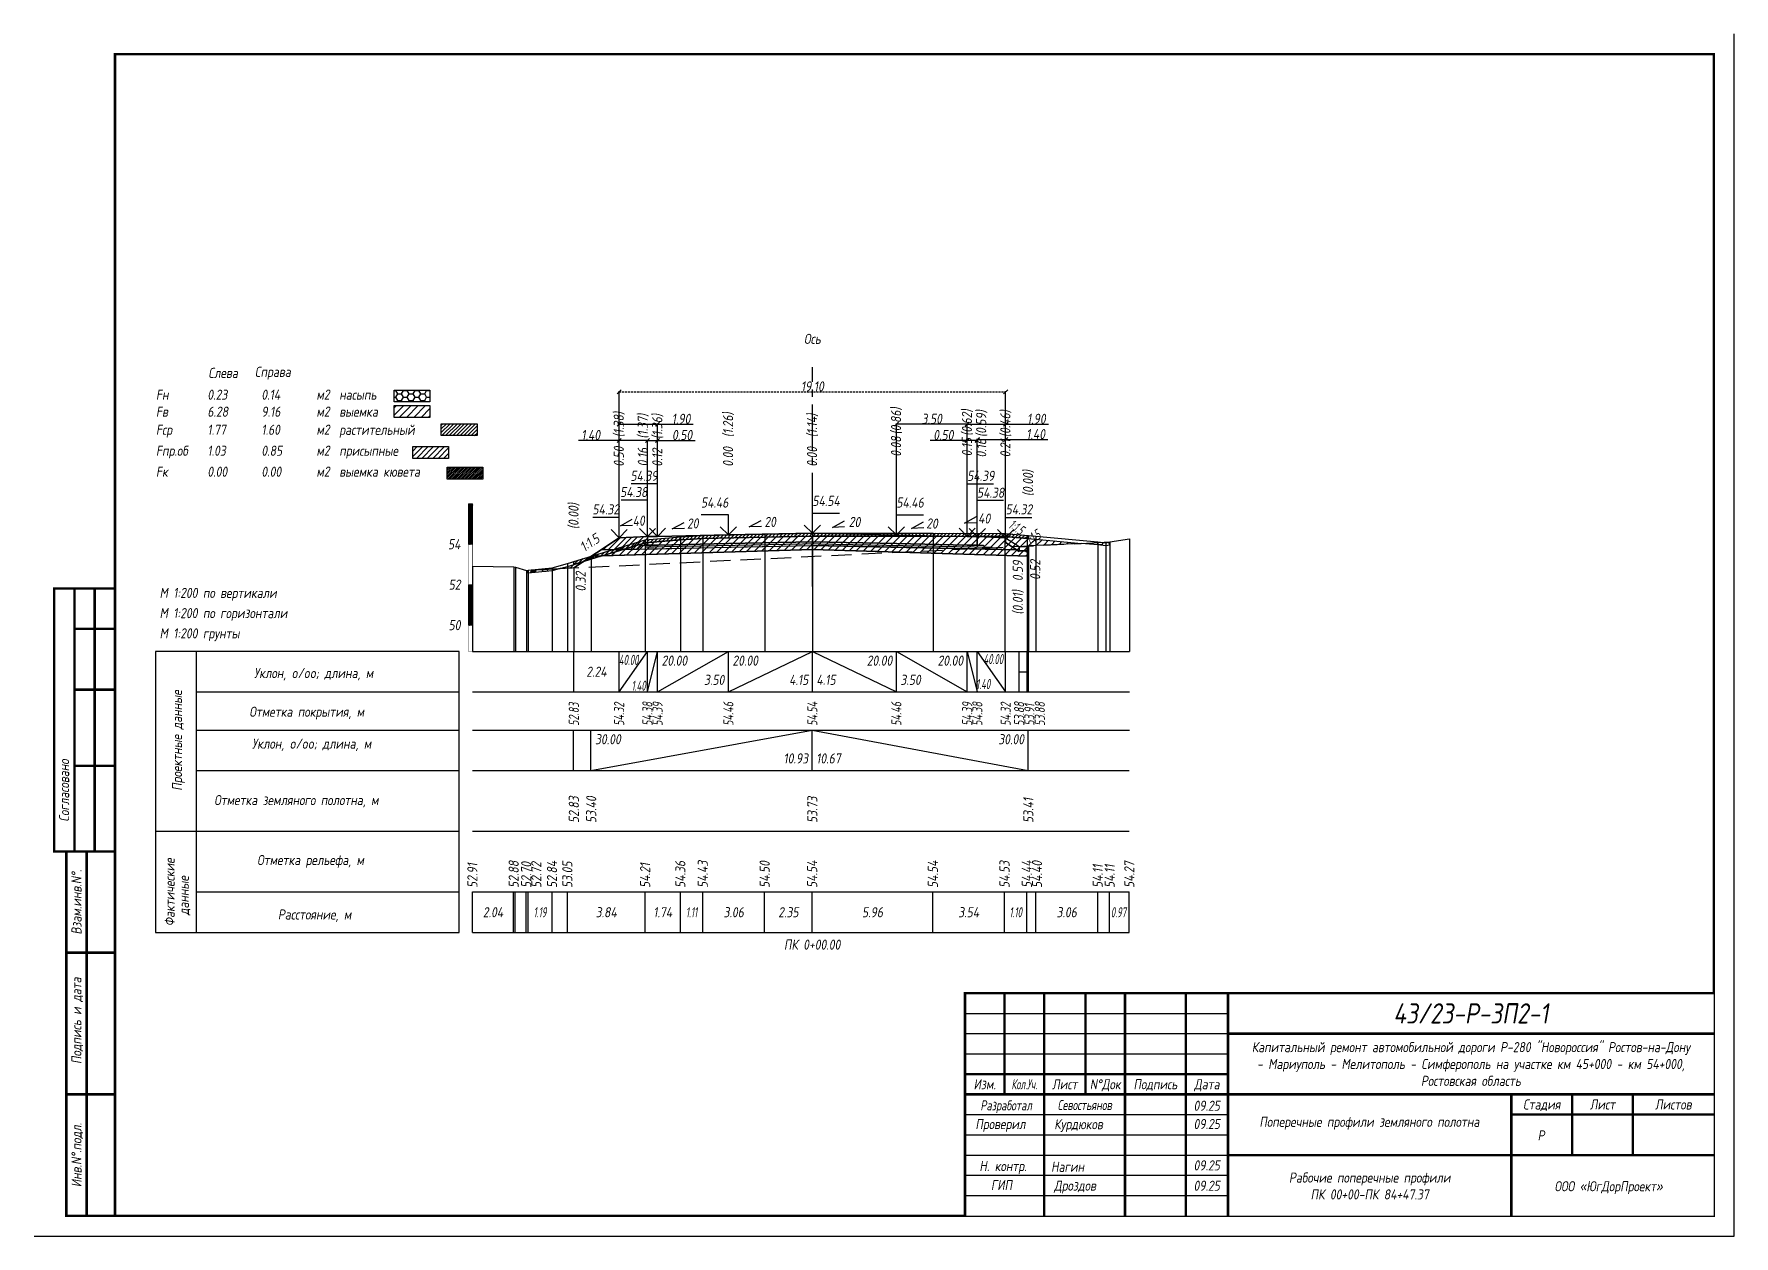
# Paper-space layout '1' of a CAD drawing. Extents: x 0 to 420, y 0 to 297.
# The model-space entities are those that its viewports show. They can reach past a viewport. Long polylines and large blocks are cut down to what shows.
import ezdxf
from ezdxf.enums import TextEntityAlignment as Align

# ---------------------------------------------------------------- set-up
doc = ezdxf.new("R2010")
doc.units = 0
doc.linetypes.add('осевая2', pattern=[1.125, 0.75, -0.125, 0.125, -0.125])
doc.linetypes.add('штриховая', pattern=[0.75, 0.5, -0.25])
for name, color, linetype in [('Viewport', 7, 'Continuous'), ('Зарамочное оформление', 7, 'Continuous'), ('Интерполированный поперечник', 2, 'Continuous'), ('Код_510', 7, 'Continuous'), ('Код_514', 1, 'Continuous'), ('Код_516', 1, 'Continuous'), ('Контур_0', 7, 'Continuous'), ('Контур_2521', 7, 'Continuous'), ('Контур_2564', 7, 'Continuous'), ('Контур_2660', 7, 'Continuous'), ('Контур_2665', 7, 'Continuous'), ('Контур_400', 7, 'Continuous'), ('Контур_508', 7, 'Continuous'), ('Контур_512', 7, 'Continuous'), ('Контур_513', 7, 'Continuous'), ('Красный поперечник', 1, 'Continuous'), ('Линейка абсолютных высот', 7, 'Continuous'), ('Объем выемки', 7, 'Continuous'), ('Объем кюветов', 7, 'Continuous'), ('Объем насыпи', 7, 'Continuous'), ('Объем присыпных обочин', 7, 'Continuous'), ('Объем срезки растительного слоя', 7, 'Continuous'), ('Объём_2501', 7, 'Continuous'), ('Объём_2564', 7, 'Continuous'), ('Объём_2650', 7, 'Continuous'), ('Объём_2660', 7, 'Continuous'), ('Объём_2661', 7, 'Continuous'), ('Объём_2662', 7, 'Continuous'), ('Объём_2663', 7, 'Continuous'), ('Объём_2664', 7, 'Continuous'), ('Объём_2665', 7, 'Continuous'), ('Объём_2666', 7, 'Continuous'), ('Ось', 1, 'осевая2'), ('Откосы', 7, 'Continuous'), ('Отметки покрытия', 7, 'Continuous'), ('Подписи поперечников', 7, 'Continuous'), ('Рабочие отметки', 7, 'Continuous'), ('Рабочие отметки доп.', 7, 'Continuous'), ('Таблица', 7, 'Continuous'), ('Уклоны проезжей части', 7, 'Continuous'), ('Черный поперечник', 3, 'Continuous')]:
    doc.layers.add(name, color=color, linetype=linetype)
for name, color, linetype, true_color in [('Контур_2540', 2, 'Continuous', 0xffff00), ('Контур_2560', 2, 'Continuous', 0xffff00), ('Контур_2561', 7, 'Continuous', 0xff8040), ('Контур_2562', 3, 'Continuous', 0x00ff00), ('Контур_2563', 7, 'Continuous', 0xff8000), ('Контур_2583', 3, 'Continuous', 0x00ff00), ('Контур_2584', 3, 'Continuous', 0x00ff00), ('Контур_2736', 4, 'Continuous', 0x00ffff), ('Контур_402', 7, 'Continuous', 0xff6464), ('Контур_703', 4, 'Continuous', 0x00ffff), ('Контур_707', 4, 'Continuous', 0x00ffff), ('Контур_720', 131, 'Continuous', 0xaaffff), ('Объём_2500', 7, 'Continuous', 0xc0c0c0), ('Объём_2520', 7, 'Continuous', 0x80ffff), ('Объём_2540', 2, 'Continuous', 0xffff00), ('Объём_2560', 2, 'Continuous', 0xffff00), ('Объём_2561', 7, 'Continuous', 0xff8040), ('Объём_2562', 3, 'Continuous', 0x00ff00), ('Объём_2563', 7, 'Continuous', 0xff8000), ('Объём_2570', 7, 'Continuous', 0x80ff00), ('Объём_2580', 3, 'Continuous', 0x00ff00), ('Объём_2583', 3, 'Continuous', 0x00ff00), ('Объём_2584', 3, 'Continuous', 0x00ff00), ('Объём_2593', 3, 'Continuous', 0x00ff00), ('Объём_2597', 3, 'Continuous', 0x00ff00), ('Объём_2600', 7, 'Continuous', 0x808000), ('Объём_2620', 2, 'Continuous', 0xffff00)]:
    doc.layers.add(name, color=color, linetype=linetype, true_color=true_color)
doc.layers.get('Viewport').off()
doc.styles.get("Standard").update_dxf_attribs({"font": 'txt', "height": 2.5})
doc.styles.add('М', font='romand.shx', dxfattribs={"width": 0.800000011920929, "oblique": 9.99999970909292, "height": 2.5})
doc.dimstyles.get("Standard").update_dxf_attribs({"dimtxt": 0.18, "dimasz": 0.18, "dimexe": 0.18, "dimexo": 0.0625, "dimgap": 0.09, "dimtad": 0, "dimtih": 1, "dimtoh": 1, "dimdec": 4, "dimzin": 0, "dimdsep": 46, "dimtxsty": 'Standard', "dimcen": 0.09, "dimadec": 0, "dimazin": 0, "dimtfac": 1, "dimtdec": 4, "dimtofl": 0, "dimtmove": 0, "dimatfit": 3, "dimfxl": 1, "dimtolj": 1, "dimtzin": 0, "dimarcsym": 0})
pattern_1 = [(45.0000012522391, (-1.684643148529176, 4.174438572590589e-13), (-0.0265165059277034, 0.0265165047686301), []), (135.000000341623, (-1.684643148529176, 4.174438572590589e-13), (-0.0265165051900637, -0.0265165055062698), [])]
pattern_2 = [(45, (0, 0), (-0.8980256121069154, 0.8980256121069154), [])]
pattern_3 = [(45, (0, 0), (-0.4490128060534577, 0.4490128060534577), [])]
pattern_4 = [(0, (0, 0), (1.42875, 0.8248891934999999), [0.9524999999999999, -1.905]), (120, (0, 0), (-1.428749996878257, 0.8248891989070172), [0.9524999999999998, -1.905]), (59.99999999999999, (0, 0), (3.121742730982646e-09, 1.649778392407017), [-1.905, 0.9524999999999999])]

psp = doc.layouts.new('1')

msp = doc.modelspace()

# ---------------------------------------------------------------- texts
at = {"style": 'М', "oblique": 9.99999970909292, "width": 0.800000011920929}
msp.add_text('М 1:200 грунты', height=2.5, dxfattribs=at).set_placement((0.973153526095564, 83.2311501817288))
for s, p in [('1', (357.445705957711, -39.4213085174561)), ('435', (374.945705957711, -39.4213085174561))]:
    msp.add_text(s, height=2.5, dxfattribs=at).set_placement(p, align=Align.MIDDLE)
at = {"layer": 'Код_510', "style": 'М', "oblique": 9.99999970909292, "width": 0.800000011920929}
for s, p in [('52.91', (78.2610628104303, 21.5786914816858)), ('52.88', (88.44777531798627, 21.5786914816858)), ('52.70', (91.54772424987095, 21.5786914816858)), ('52.72', (94.04772452743828, 21.5786914816858)), ('52.84', (97.9229608118535, 21.5786914816858)), ('53.05', (101.717131961871, 21.5786914816858)), ('54.21', (120.9262185409607, 21.5786914816858)), ('54.36', (129.6293509814286, 21.5786914816858)), ('54.43', (135.1699648955187, 21.5786914816858)), ('54.50', (150.4571632276779, 21.5786914816858)), ('54.54', (162.1974125895276, 21.5786914816858)), ('54.54', (192.0160446830369, 21.5786914816858)), ('54.53', (209.720802043239, 21.5786914816858)), ('54.44', (215.2315262817387, 21.5786914816858)), ('54.40', (217.7315265746056, 21.5786914816858)), ('54.11', (232.7444656460629, 21.5786914816858)), ('54.11', (235.6944625030128, 21.5786914816858)), ('54.27', (240.5540597367917, 21.5786914816858))]:
    msp.add_text(s, height=2.5, rotation=90.0000025044782, dxfattribs=at).set_placement(p, align=Align.MIDDLE_LEFT)
at = {"layer": 'Код_510', "style": 'М', "oblique": 9.99999970909292}
for s, width, p in [('2.04', 0.800000011920929, (83.35441906420829, 15.5786914816858)), ('1.19', 0.6, (94.95788403143433, 15.5786914816858)), ('3.84', 0.800000011920929, (111.3216752514159, 15.5786914816858)), ('1.74', 0.800000011920929, (125.2777847611947, 15.5786914816858)), ('1.11', 0.6, (132.3996579384739, 15.5786914816858)), ('3.06', 0.800000011920929, (142.8135640615988, 15.5786914816858)), ('2.35', 0.800000011920929, (156.327287908603, 15.5786914816858)), ('5.96', 0.800000011920929, (177.1067286362827, 15.5786914816858)), ('3.54', 0.800000011920929, (200.8684233631379, 15.5786914816858)), ('1.10', 0.6, (212.4761641624886, 15.5786914816858)), ('3.06', 0.800000011920929, (225.0836819264559, 15.5786914816858)), ('0.97', 0.6, (237.8655635726504, 15.56674112293736))]:
    msp.add_text(s, height=2.5, dxfattribs=dict(at, width=width)).set_placement(p, align=Align.MIDDLE_CENTER)
at = {"layer": 'Код_514', "style": 'М', "oblique": 9.99999970909292, "width": 0.800000011920929}
msp.add_text('2.24', height=2.5, dxfattribs=at).set_placement((108.9085317410368, 75.00000000000043), align=Align.MIDDLE_CENTER)
at = {"layer": 'Код_514', "style": 'М', "oblique": 9.99999970909292}
for s, width, p in [('40.00', 0.6, (114.4328084809531, 79.18578347336776)), ('20.00', 0.800000011920929, (125.0017066306027, 79.00000000000043)), ('20.00', 0.800000011920929, (142.5017066306027, 79.00000000000043))]:
    msp.add_text(s, height=2.5, dxfattribs=dict(at, width=width)).set_placement(p, align=Align.TOP_LEFT)
for s, width, p in [('20.00', 0.800000011920929, (182.0017066306027, 79.00000000000043)), ('20.00', 0.800000011920929, (199.5017066306027, 79.00000000000043)), ('40.00', 0.6, (209.3755970706407, 79.37372576381355))]:
    msp.add_text(s, height=2.5, dxfattribs=dict(at, width=width)).set_placement(p, align=Align.TOP_RIGHT)
for s, width, p in [('1.40', 0.6, (121.0594137991429, 69.56010823792936)), ('3.50', 0.800000011920929, (140.5017066306027, 71.00000000000043)), ('4.15', 0.800000011920929, (161.2517066306027, 71.00000000000043))]:
    msp.add_text(s, height=2.5, dxfattribs=dict(at, width=width)).set_placement(p, align=Align.BOTTOM_RIGHT)
for s, width, p in [('4.15', 0.800000011920929, (163.2517066306027, 71.00000000000043)), ('3.50', 0.800000011920929, (184.0017066306027, 71.00000000000043)), ('1.40', 0.6, (202.6942193302093, 69.95005937438732))]:
    msp.add_text(s, height=2.5, dxfattribs=dict(at, width=width)).set_placement(p, align=Align.BOTTOM_LEFT)
at = {"layer": 'Код_514', "style": 'М', "oblique": 9.99999970909292, "width": 0.7}
for s, p in [('52.83', (103.3153568514708, 61.61806602135807)), ('54.32', (114.5017066306027, 61.61806602135807)), ('54.38', (121.5017066306027, 61.61806602135807)), ('54.39', (124.001706914727, 61.61806602135807)), ('54.46', (141.5017066306027, 61.61806602135807)), ('54.54', (162.2517066306027, 61.61806602135807)), ('54.46', (183.0017066306027, 61.61806602135807)), ('54.39', (200.5017066306027, 61.61806602135807)), ('54.38', (203.001706914727, 61.61806602135807)), ('54.32', (210.0017066306027, 61.61806602135807)), ('53.88', (213.3328721167877, 61.61806602135807)), ('53.91', (215.8638044175891, 61.65737206226954)), ('53.88', (218.4451491782351, 61.61806602135807))]:
    msp.add_text(s, height=2.5, rotation=90.0000025044782, dxfattribs=at).set_placement(p, align=Align.MIDDLE_LEFT)
at = {"layer": 'Код_516', "style": 'М', "oblique": 9.99999970909292, "width": 0.800000011920929}
msp.add_text('30.00', height=2.5, dxfattribs=at).set_placement((108.5560513330179, 59.57869152321695), align=Align.TOP_LEFT)
msp.add_text('30.00', height=2.5, dxfattribs=at).set_placement((214.5540597367917, 59.57869152321695), align=Align.TOP_RIGHT)
msp.add_text('10.93', height=2.5, dxfattribs=at).set_placement((161.1974125895617, 51.57869152321696), align=Align.BOTTOM_RIGHT)
msp.add_text('10.67', height=2.5, dxfattribs=at).set_placement((163.1974125895626, 51.57869152321696), align=Align.BOTTOM_LEFT)
for s, p in [('52.83', (103.3153568514708, 37.62927282584175)), ('53.40', (107.6103453740589, 37.62927282584175)), ('53.73', (162.2517066306027, 37.62927282584175)), ('53.41', (215.6083537778318, 37.62927282584175))]:
    msp.add_text(s, height=2.5, rotation=90.0000025044782, dxfattribs=at).set_placement(p, align=Align.MIDDLE_LEFT)
at = {"layer": 'Линейка абсолютных высот', "style": 'М', "oblique": 9.99999970909292, "width": 0.800000011920929}
for s, p in [('54', (75.31535685147082, 106.5137254330625)), ('52', (75.31535685147082, 96.51372543306249)), ('50', (75.31535685147082, 86.51372543306249))]:
    msp.add_text(s, height=2.5, dxfattribs=at).set_placement(p, align=Align.MIDDLE_RIGHT)
at = {"layer": 'Объем выемки', "style": 'М', "oblique": 9.99999970909292, "width": 0.800000011920929}
for s, p in [('Fв', (0.085387021454308, 138.0017576765777)), ('6.28', (12.7852381604849, 138.0017576765777)), ('9.16', (26.126426735626, 138.0017576765777)), ('м2', (39.7314429135109, 138.0353200907027))]:
    msp.add_text(s, height=2.5, dxfattribs=at).set_placement(p)
at = {"layer": 'Объем кюветов', "style": 'М', "oblique": 9.99999970909292, "width": 0.800000011920929}
for s, p in [('Fк', (0.085387021454308, 123.1767272865406)), ('0.00', (12.7852381604849, 123.1767272865406)), ('0.00', (26.126426735626, 123.1767272865406)), ('м2', (39.7314429135109, 123.2102897006657))]:
    msp.add_text(s, height=2.5, dxfattribs=at).set_placement(p)
at = {"layer": 'Объем насыпи', "style": 'М', "oblique": 9.99999970909292, "width": 0.800000011920929}
for s, p in [('Слева', (13.0294348206371, 147.5874496860966)), ('Справа', (24.5220112893731, 147.8547189062996)), ('Fн', (0.085387021454308, 142.2066289318736)), ('0.23', (12.7852381604849, 142.2066289318736)), ('0.14', (26.126426735626, 142.2066289318736)), ('м2', (39.7314429135109, 142.2401913459976))]:
    msp.add_text(s, height=2.5, dxfattribs=at).set_placement(p)
at = {"layer": 'Объем присыпных обочин', "style": 'М', "oblique": 9.99999970909292, "width": 0.800000011920929}
for s, p in [('Fпр.об', (0.085387021454308, 128.3554046271836)), ('1.03', (12.7852381604849, 128.3554046271836)), ('0.85', (26.126426735626, 128.3554046271836)), ('м2', (39.7314429135109, 128.3889670413076))]:
    msp.add_text(s, height=2.5, dxfattribs=at).set_placement(p)
at = {"layer": 'Объем срезки растительного слоя', "style": 'М', "oblique": 9.99999970909292, "width": 0.800000011920929}
for s, p in [('Fср', (0.085387021454308, 133.5340819678266)), ('1.77', (12.7852381604849, 133.5340819678266)), ('1.60', (26.126426735626, 133.5340819678266)), ('м2', (39.7314429135109, 133.5676443819506))]:
    msp.add_text(s, height=2.5, dxfattribs=at).set_placement(p)
at = {"layer": 'Ось', "ltscale": 15, "style": 'М', "oblique": 9.99999970909292, "width": 0.800000011920929}
msp.add_text('Ось', height=2.5, dxfattribs=at).set_placement((162.2517066306027, 155.2496902663556), align=Align.BOTTOM_CENTER)
at = {"layer": 'Отметки покрытия', "color": 1, "style": 'М', "oblique": 9.99999970909292, "width": 0.800000011920929}
for s, p in [('54.39', (124.0017066306027, 121.4055412713355)), ('54.38', (121.5017066306027, 117.4055412713355)), ('54.46', (141.5017066306027, 114.8055412713297)), ('54.32', (114.5017066306027, 113.1255412713367))]:
    msp.add_text(s, height=2.5, dxfattribs=at).set_placement(p, align=Align.BOTTOM_RIGHT)
for s, p in [('54.39', (200.5017066306027, 121.4055412713355)), ('54.54', (162.2517066306027, 115.2205412713233)), ('54.46', (183.0017066306027, 114.8055412713297)), ('54.38', (202.9239547660982, 117.2415076345646)), ('54.32', (210.0017066306027, 113.1255412713367))]:
    msp.add_text(s, height=2.5, dxfattribs=at).set_placement(p, align=Align.BOTTOM_LEFT)
at = {"layer": 'Подписи поперечников', "style": 'М', "oblique": 9.99999970909292, "width": 0.800000011920929}
msp.add_text('ПК 0+00.00', height=2.5, dxfattribs=at).set_placement((162.1974125895617, 5.5786914816858), align=Align.BOTTOM_CENTER)
at = {"layer": 'Рабочие отметки', "color": 1, "style": 'М', "oblique": 9.99999970909292, "width": 0.800000011920929}
for s, p in [('0.50', (114.423660758941, 125.6555412713355)), ('0.16', (120.3538610768692, 125.7422592681691)), ('0.12', (123.9236608934048, 125.6555412713355)), ('0.00', (141.423660758941, 125.6555412713355)), ('0.00', (162.173660758941, 125.6555412713355))]:
    msp.add_text(s, height=2.5, rotation=90.0000025044782, dxfattribs=at).set_placement(p, align=Align.MIDDLE_LEFT)
for s, p in [('0.08', (182.923660758941, 133.1608219894265)), ('0.15', (200.4236605195688, 132.8108219894352)), ('0.16', (203.9627958031697, 132.5135151095896)), ('0.21', (209.923660758941, 132.4808219894335)), ('0.59', (213.0048261106617, 102.4840642164058)), ('0.52', (217.3004900922378, 102.6677186571037)), ('0.32', (105.0074931658769, 99.73709010324134))]:
    msp.add_text(s, height=2.5, rotation=90.0000025044782, dxfattribs=at).set_placement(p, align=Align.MIDDLE_RIGHT)
at = {"layer": 'Рабочие отметки доп.', "color": 1, "style": 'М', "oblique": 9.99999970909292, "width": 0.800000011920929}
for s, p in [('(1.38)', (114.423660758941, 132.9555415713407)), ('(1.37)', (120.3538610768692, 132.592259282072)), ('(1.36)', (123.9236608934048, 132.5055412852384)), ('(1.26)', (141.423660758941, 132.9555415713407)), ('(1.14)', (162.173660758941, 132.9555415713407)), ('(0.86)', (182.923660758941, 133.6395031107681)), ('(0.62)', (200.4236605195688, 133.2895031107768)), ('(0.59)', (203.9627958031697, 132.9921962309313)), ('(0.46)', (209.923660758941, 132.9595031107751)), ('(0.00)', (215.5303079061696, 118.3932342343328)), ('(0.00)', (103.2373109798086, 110.2370901032413))]:
    msp.add_text(s, height=2.5, rotation=90.0000025044782, dxfattribs=at).set_placement(p, align=Align.MIDDLE_LEFT)
msp.add_text('(0.01)', height=2.5, rotation=90.0000025044782, dxfattribs=at).set_placement((213.0048261106617, 95.18406391640062), align=Align.MIDDLE_RIGHT)
at = {"layer": 'Таблица', "style": 'М', "oblique": 9.99999970909292, "width": 0.800000011920929}
for s, p in [('М 1:200 по вертикали', (0.973153526095564, 93.23115018172881)), ('М 1:200 по горизонтали', (0.973153526095564, 88.23115018172881)), ('Уклон, o/oo; длина, м', (24.3153847731654, 73.416)), ('Отметка покрытия, м', (23.1477321645298, 63.8611562369821)), ('Уклон, o/oo; длина, м', (23.8242929253383, 55.9829836796205)), ('Отметка земляного полотна, м', (14.4617059589593, 42.0346914816858)), ('Отметка рельефа, м', (25.0770823376084, 27.2229650689203)), ('Расстояние, м', (30.2017691799999, 13.7696914816858))]:
    msp.add_text(s, height=2.5, dxfattribs=at).set_placement(p)
for s, p in [('Проектные данные ', (6.519383745093401, 45.57976335454758)), ('Фактические ', (4.69779724990763, 12.12531265362558)), ('данные', (8.20379724990763, 14.83031265362558))]:
    msp.add_text(s, height=2.5, rotation=90.0000025044782, dxfattribs=at).set_placement(p)
at = {"layer": 'Уклоны проезжей части', "color": 1, "style": 'М', "oblique": 9.99999970909292}
for s, rotation, width, p in [('40', 2.29061001953932, 0.800000011920929, (119.4250844404523, 110.299285189089)), ('40', 357.709383136344, 0.800000011920929, (204.6365991046114, 110.9043430533352)), ('1:1.5', 33.6900685905334, 0.800000011920929, (108.3538315448118, 105.2288083059543)), ('20', 1.14576284588746, 0.800000011920929, (132.731710629404, 109.6303413313148)), ('20', 1.14576284588746, 0.800000011920929, (151.856710629404, 110.0128413313073)), ('20', 358.854232124265, 0.800000011920929, (172.6467026318028, 110.0128413313073)), ('20', 358.854232124265, 0.800000011920929, (191.7717026318028, 109.6303413313148)), ('1:1.5', 326.309938012285, 0.6, (211.5683590661765, 109.0515550147397)), ('1:1.5', 33.6900685905334, 0.6, (217.8623357161759, 106.5460907748061))]:
    msp.add_text(s, height=2.5, rotation=rotation, dxfattribs=dict(at, width=width)).set_placement(p, align=Align.BOTTOM_CENTER)

# ---------------------------------------------------------------- blocks, each defined once
blk = doc.blocks.new('_Oblique')
at = {"color": 0, "linetype": 'ByBlock', "lineweight": -2}
blk.add_line((-0.5, -0.5), (0.5, 0.5), dxfattribs=at)
blk = doc.blocks.new('*D2842')
at = {"color": 0, "lineweight": -2, "transparency": 16777216}
for p, q in [((203.0017066306027, 108.4055412713355), (203.0017066306027, 132.5554625029983)), ((203.0017066306027, 132.3754625029983), (210.0017066306027, 132.3754625029983)), ((210.0017066306027, 108.1255412713367), (210.0017066306027, 132.5554625029983)), ((210.0017066306027, 132.3754625029983), (220.4164580250468, 132.3754625029983))]:
    blk.add_line(p, q, dxfattribs=at)
at = {"layer": 'Defpoints', "color": 0, "transparency": 16777216}
for p in [(210.0017066306027, 132.3754625029983), (203.0017066306027, 108.3430412713355), (210.0017066306027, 108.0630412713367)]:
    blk.add_point(p, dxfattribs=at)
at = {"color": 0, "lineweight": -2, "transparency": 16777216, "rotation": 180}
blk.add_blockref('_Oblique', (203.0017066306027, 132.3754625029983), dxfattribs=at)
at = {"color": 0, "lineweight": -2, "transparency": 16777216}
blk.add_blockref('_Oblique', (210.0017066306027, 132.3754625029983), dxfattribs=at)
at = {"color": 0, "transparency": 16777216, "insert": (217.4112004236985, 133.7154625029983), "char_height": 2.5, "width": 0.6899999976158139, "attachment_point": 5, "style": 'М'}
blk.add_mtext('\\A1;1.40', dxfattribs=at)
blk = doc.blocks.new('*D2843')
at = {"color": 0, "lineweight": -2, "transparency": 16777216}
for p, q in [((114.5017066306027, 132.1580412713233), (104.4835551822297, 132.1580412713233)), ((114.5017066306027, 108.1255412713367), (114.5017066306027, 132.3380412713233)), ((121.5017066306027, 132.1580412713233), (114.5017066306027, 132.1580412713233)), ((121.5017066306027, 108.4055412713355), (121.5017066306027, 132.3380412713233))]:
    blk.add_line(p, q, dxfattribs=at)
at = {"layer": 'Defpoints', "color": 0, "transparency": 16777216}
for p in [(121.5017066306027, 132.1580412713233), (114.5017066306027, 108.0630412713367), (121.5017066306027, 108.3430412713355)]:
    blk.add_point(p, dxfattribs=at)
at = {"color": 0, "lineweight": -2, "transparency": 16777216, "rotation": 180}
blk.add_blockref('_Oblique', (114.5017066306027, 132.1580412713233), dxfattribs=at)
at = {"color": 0, "lineweight": -2, "transparency": 16777216}
blk.add_blockref('_Oblique', (121.5017066306027, 132.1580412713233), dxfattribs=at)
at = {"color": 0, "transparency": 16777216, "insert": (107.4888127835779, 133.4980412713233), "char_height": 2.5, "width": 0.6899999976158139, "attachment_point": 5, "style": 'М'}
blk.add_mtext('\\A1;1.40', dxfattribs=at)
blk = doc.blocks.new('*D2844')
at = {"color": 0, "lineweight": -2, "transparency": 16777216}
for p, q in [((200.5017066306027, 132.1580412713233), (191.3876624007543, 132.1580412713233)), ((200.5017066306027, 108.4555412713239), (200.5017066306027, 132.3380412713233)), ((203.0017066306027, 132.1580412713233), (200.5017066306027, 132.1580412713233)), ((203.0017066306027, 108.4055412713355), (203.0017066306027, 132.3380412713233))]:
    blk.add_line(p, q, dxfattribs=at)
at = {"layer": 'Defpoints', "color": 0, "transparency": 16777216}
for p in [(203.0017066306027, 132.1580412713233), (200.5017066306027, 108.3930412713239), (203.0017066306027, 108.3430412713355)]:
    blk.add_point(p, dxfattribs=at)
at = {"color": 0, "lineweight": -2, "transparency": 16777216, "rotation": 180}
blk.add_blockref('_Oblique', (200.5017066306027, 132.1580412713233), dxfattribs=at)
at = {"color": 0, "lineweight": -2, "transparency": 16777216}
blk.add_blockref('_Oblique', (203.0017066306027, 132.1580412713233), dxfattribs=at)
at = {"color": 0, "transparency": 16777216, "insert": (194.6141059383835, 133.4980412713233), "char_height": 2.5, "width": 0.720000028610229, "attachment_point": 5, "style": 'М'}
blk.add_mtext('\\A1;0.50', dxfattribs=at)
blk = doc.blocks.new('*D2845')
at = {"color": 0, "lineweight": -2, "transparency": 16777216}
for p, q in [((121.5017066306027, 108.4055412713355), (121.5017066306027, 132.3380412713233)), ((121.5017066306027, 132.1580412713233), (124.0017066306027, 132.1580412713233)), ((124.0017066306027, 108.4555412713239), (124.0017066306027, 132.3380412713233)), ((124.0017066306027, 132.1580412713233), (133.2922525975492, 132.1580412713233))]:
    blk.add_line(p, q, dxfattribs=at)
at = {"layer": 'Defpoints', "color": 0, "transparency": 16777216}
for p in [(124.0017066306027, 132.1580412713233), (121.5017066306027, 108.3430412713355), (124.0017066306027, 108.3930412713239)]:
    blk.add_point(p, dxfattribs=at)
at = {"color": 0, "lineweight": -2, "transparency": 16777216, "rotation": 180}
blk.add_blockref('_Oblique', (121.5017066306027, 132.1580412713233), dxfattribs=at)
at = {"color": 0, "lineweight": -2, "transparency": 16777216}
blk.add_blockref('_Oblique', (124.0017066306027, 132.1580412713233), dxfattribs=at)
at = {"color": 0, "transparency": 16777216, "insert": (130.06580905992, 133.4980412713233), "char_height": 2.5, "width": 0.720000028610229, "attachment_point": 5, "style": 'М'}
blk.add_mtext('\\A1;0.50', dxfattribs=at)
blk = doc.blocks.new('*D2846')
at = {"color": 0, "lineweight": -2, "transparency": 16777216}
for p, q in [((183.0017066306027, 108.8055412713297), (183.0017066306027, 136.3380412713233)), ((200.5017066306027, 136.1580412713233), (183.0017066306027, 136.1580412713233)), ((200.5017066306027, 108.4555412713239), (200.5017066306027, 136.3380412713233))]:
    blk.add_line(p, q, dxfattribs=at)
at = {"layer": 'Defpoints', "color": 0, "transparency": 16777216}
for p in [(183.0017066306027, 136.1580412713233), (183.0017066306027, 108.7430412713297), (200.5017066306027, 108.3930412713239)]:
    blk.add_point(p, dxfattribs=at)
at = {"color": 0, "lineweight": -2, "transparency": 16777216, "rotation": 180}
blk.add_blockref('_Oblique', (183.0017066306027, 136.1580412713233), dxfattribs=at)
at = {"color": 0, "lineweight": -2, "transparency": 16777216}
blk.add_blockref('_Oblique', (200.5017066306027, 136.1580412713233), dxfattribs=at)
at = {"color": 0, "transparency": 16777216, "insert": (191.7517066306027, 137.4980412713233), "char_height": 2.5, "width": 0.7500000596046451, "attachment_point": 5, "style": 'М'}
blk.add_mtext('\\A1;3.50', dxfattribs=at)
blk = doc.blocks.new('*D2847')
at = {"color": 0, "lineweight": -2, "transparency": 16777216}
for p, q in [((200.5017066306027, 108.4555412713239), (200.5017066306027, 136.3380412713233)), ((200.5017066306027, 136.1580412713233), (210.0017066306027, 136.1580412713233)), ((210.0017066306027, 108.1255412713367), (210.0017066306027, 136.3380412713233)), ((210.0017066306027, 136.1580412713233), (220.5846622578061, 136.1580412713233))]:
    blk.add_line(p, q, dxfattribs=at)
at = {"layer": 'Defpoints', "color": 0, "transparency": 16777216}
for p in [(200.5017066306027, 136.1580412713233), (200.5017066306027, 108.3930412713239), (210.0017066306027, 108.0630412713367)]:
    blk.add_point(p, dxfattribs=at)
at = {"color": 0, "lineweight": -2, "transparency": 16777216, "rotation": 180}
blk.add_blockref('_Oblique', (200.5017066306027, 136.1580412713233), dxfattribs=at)
at = {"color": 0, "lineweight": -2, "transparency": 16777216}
blk.add_blockref('_Oblique', (210.0017066306027, 136.1580412713233), dxfattribs=at)
at = {"color": 0, "transparency": 16777216, "insert": (217.5794046564579, 137.4980412713233), "char_height": 2.5, "width": 0.6899999976158139, "attachment_point": 5, "style": 'М'}
blk.add_mtext('\\A1;1.90', dxfattribs=at)
blk = doc.blocks.new('*D2848')
at = {"color": 0, "lineweight": -2, "transparency": 16777216}
for p, q in [((114.5017066306027, 108.1255412713367), (114.5017066306027, 136.3380412713233)), ((114.5017066306027, 136.1580412713233), (124.0017066306027, 136.1580412713233)), ((124.0017066306027, 108.4555412713239), (124.0017066306027, 136.3380412713233)), ((124.0017066306027, 136.1580412713233), (132.8096221447882, 136.1580412713233))]:
    blk.add_line(p, q, dxfattribs=at)
at = {"layer": 'Defpoints', "color": 0, "transparency": 16777216}
for p in [(124.0017066306027, 136.1580412713233), (114.5017066306027, 108.0630412713367), (124.0017066306027, 108.3930412713239)]:
    blk.add_point(p, dxfattribs=at)
at = {"color": 0, "lineweight": -2, "transparency": 16777216, "rotation": 180}
blk.add_blockref('_Oblique', (114.5017066306027, 136.1580412713233), dxfattribs=at)
at = {"color": 0, "lineweight": -2, "transparency": 16777216}
blk.add_blockref('_Oblique', (124.0017066306027, 136.1580412713233), dxfattribs=at)
at = {"color": 0, "transparency": 16777216, "insert": (129.80436454344, 137.4980412713233), "char_height": 2.5, "width": 0.6899999976158139, "attachment_point": 5, "style": 'М'}
blk.add_mtext('\\A1;1.90', dxfattribs=at)
blk = doc.blocks.new('*D2849')
at = {"color": 0, "lineweight": -2, "transparency": 16777216}
for p, q in [((114.5017066306027, 108.1255412713367), (114.5017066306027, 144.3380412713233)), ((210.0017066306027, 108.1255412713367), (210.0017066306027, 144.3380412713233))]:
    blk.add_line(p, q, dxfattribs=at)
at = {"color": 0, "linetype": 'штриховая', "lineweight": -2, "transparency": 16777216}
blk.add_line((114.5017066306027, 144.1580412713233), (210.0017066306027, 144.1580412713233), dxfattribs=at)
at = {"layer": 'Defpoints', "color": 0, "transparency": 16777216}
for p in [(210.0017066306027, 144.1580412713233), (114.5017066306027, 108.0630412713367), (210.0017066306027, 108.0630412713367)]:
    blk.add_point(p, dxfattribs=at)
at = {"color": 0, "lineweight": -2, "transparency": 16777216, "rotation": 180}
blk.add_blockref('_Oblique', (114.5017066306027, 144.1580412713233), dxfattribs=at)
at = {"color": 0, "lineweight": -2, "transparency": 16777216}
blk.add_blockref('_Oblique', (210.0017066306027, 144.1580412713233), dxfattribs=at)
at = {"color": 0, "transparency": 16777216, "insert": (162.2517066306027, 145.4980412713233), "char_height": 2.5, "width": 0.8100000023841859, "attachment_point": 5, "style": 'М'}
blk.add_mtext('\\A1;19.10', dxfattribs=at)
blk = doc.blocks.new('условные обозначения')
at = {"layer": 'Объём_2563'}
h = blk.add_hatch(dxfattribs=at)
h.set_pattern_fill('ANSI31', color=256, scale=0.3)
h.set_pattern_definition([(45, (-34.5, -100.5), (-0.6735192090801865, 0.6735192090801865), [])])
h.paths.add_polyline_path([(18.25585754642088, 7.534757600107014), (27.08450306185114, 7.534757600107014), (27.08450306185114, 4.622629831246059), (18.25585754642088, 4.622629831246059)])
at = {"layer": 'Объём_2570'}
h = blk.add_hatch(dxfattribs=at)
h.set_pattern_fill('ANSI31', color=3, scale=0.2)
h.set_pattern_definition([(45, (-32.90342475898115, -100.5), (-0.4490128060534577, 0.4490128060534577), [])])
h.paths.add_polyline_path([(25.29123061690871, 13.15936189646095), (34.11987613233896, 13.15936189646095), (34.11987613233896, 10.2472341276), (25.29123061690871, 10.2472341276)])
at = {"layer": 'Объём_2600'}
h = blk.add_hatch(dxfattribs=at)
h.set_pattern_fill('ANSI31', color=6, scale=0.4)
h.set_pattern_definition([(45, (-34.5, -100.5), (-0.8980256121069154, 0.8980256121069154), [])])
h.paths.add_polyline_path([(13.62890500284266, 17.66906185761695), (22.45755051827291, 17.66906185761695), (22.45755051827291, 14.756934088756), (13.62890500284266, 14.756934088756)])
at = {"layer": 'Объём_2620'}
h = blk.add_hatch(dxfattribs=at)
h.set_pattern_fill('ANSI31', color=2, scale=0.1)
h.set_pattern_definition([(45, (-33.7549868466084, -100.5), (-0.2245064030267289, 0.2245064030267289), [])])
h.paths.add_polyline_path([(26.7450131533916, 2.412127768860955), (35.57365866882185, 2.412127768860955), (35.57365866882185, -0.5), (26.7450131533916, -0.5)])
at = {"layer": 'Объём_2650'}
h = blk.add_hatch(dxfattribs=at)
h.set_pattern_fill('HONEY', color=5, scale=0.3)
h.set_pattern_definition([(0, (-34.5, -100.5), (1.42875, 0.8248891934999999), [0.9524999999999999, -1.905]), (120, (-34.5, -100.5), (-1.428749996878257, 0.8248891989070172), [0.9524999999999997, -1.904999999999999]), (59.99999999999999, (-34.5, -100.5), (3.121742730982646e-09, 1.649778392407017), [-1.905, 0.9524999999999999])])
h.paths.add_polyline_path([(13.62890500284266, 21.4931370862389), (22.45755051827291, 21.4931370862389), (22.45755051827291, 18.58100931737795), (13.62890500284266, 18.58100931737795)])
at = {"layer": 'Объём_2563'}
blk.add_lwpolyline([(18.25585754642088, 7.534757600107014), (27.08450306185114, 7.534757600107014), (27.08450306185114, 4.622629831246059), (18.25585754642088, 4.622629831246059)], close=True, dxfattribs=at)
at = {"layer": 'Объём_2620', "color": 2}
blk.add_lwpolyline([(26.7450131533916, 2.412127768860955), (35.57365866882185, 2.412127768860955), (35.57365866882185, -0.5), (26.7450131533916, -0.5)], close=True, dxfattribs=at)
at = {"layer": 'Объём_2650', "color": 5}
blk.add_lwpolyline([(13.62890500284266, 21.4931370862389), (22.45755051827291, 21.4931370862389), (22.45755051827291, 18.58100931737795), (13.62890500284266, 18.58100931737795)], close=True, dxfattribs=at)
at = {"layer": 'Объём_2650', "color": 6}
blk.add_lwpolyline([(13.62890500284266, 17.66906185761695), (22.45755051827291, 17.66906185761695), (22.45755051827291, 14.756934088756), (13.62890500284266, 14.756934088756)], close=True, dxfattribs=at)
at = {"layer": 'Объём_2650', "color": 3}
blk.add_lwpolyline([(25.29123061690871, 13.15936189646095), (34.11987613233896, 13.15936189646095), (34.11987613233896, 10.2472341276), (25.29123061690871, 10.2472341276)], close=True, dxfattribs=at)
at = {"layer": 'Объем насыпи', "color": 1, "style": 'М', "oblique": 9.99999970909292, "width": 0.800000011920929}
for s, p in [('насыпь', (0.08976992351108493, 19.093013329071)), ('растительный', (0.08976992351108493, 10.42046636502397)), ('выемка', (0.08976992351108493, 14.88814207377499)), ('присыпные', (0.08976992351108493, 5.241789024380978)), ('выемка кювета', (0.08976992351108493, 0.06311168373798637))]:
    blk.add_text(s, height=2.5, dxfattribs=at).set_placement(p)
blk = doc.blocks.new('Большой штамп')
at = {"lineweight": -3}
blk.add_wipeout([(384.94570595771097, -64.25030973277899), (199.94570595771097, -64.25030973277899), (199.94570595771097, -119.25030973277899), (384.94570595771097, -119.25030973277899)], dxfattribs=at).dxf.layer = 'Зарамочное оформление'
at = {"layer": 'Зарамочное оформление', "linetype": 'Continuous', "lineweight": -3, "const_width": 0.6000000238418579, "flags": 128}
for points in [[(384.945705957711, -64.25030973277899), (199.945705957711, -64.25030973277899), (199.945705957711, -119.250309732779)], [(209.715705957711, -89.25030973277899), (209.715705957711, -64.25030973277899)], [(219.495705957711, -119.250309732779), (219.495705957711, -64.25030973277899)], [(229.715705957711, -89.25030973277899), (229.715705957711, -64.25030973277899)], [(239.495705957711, -119.250309732779), (239.495705957711, -64.25030973277899)], [(254.495705957711, -119.250309732779), (254.495705957711, -64.25030973277899)], [(264.945705957711, -119.250309732779), (264.945705957711, -64.25030973277899)], [(264.945705957711, -74.25030973277899), (384.945705957711, -74.25030973277899)], [(199.945705957711, -84.25030973277899), (264.945705957711, -84.25030973277899)], [(199.945705957711, -89.25030973277899), (264.945705957711, -89.25030973277899)], [(264.945705957711, -89.25030973277899), (384.945705957711, -89.25030973277899)], [(334.945705957711, -119.250309732779), (334.945705957711, -89.25030973277899)], [(349.945705957711, -104.250309732779), (349.945705957711, -89.25030973277899)], [(364.945705957711, -104.250309732779), (364.945705957711, -89.25030973277899)], [(334.945705957711, -94.25030973277899), (384.945705957711, -94.25030973277899)], [(264.945705957711, -104.250309732779), (384.945705957711, -104.250309732779)]]:
    blk.add_lwpolyline(points, dxfattribs=at)
at = {"layer": 'Зарамочное оформление', "linetype": 'Continuous', "lineweight": -3, "flags": 128}
for points in [[(199.945705957711, -69.25030973277899), (264.945705957711, -69.25030973277899)], [(199.945705957711, -74.25030973277899), (264.945705957711, -74.25030973277899)], [(199.945705957711, -79.25030973277899), (264.945705957711, -79.25030973277899)], [(199.945705957711, -94.25030973277899), (264.945705957711, -94.25030973277899)], [(199.945705957711, -99.25030973277899), (264.945705957711, -99.25030973277899)], [(199.945705957711, -104.250309732779), (264.945705957711, -104.250309732779)], [(199.945705957711, -109.250309732779), (264.945705957711, -109.250309732779)], [(199.945705957711, -114.250309732779), (264.945705957711, -114.250309732779)]]:
    blk.add_lwpolyline(points, dxfattribs=at)
at = {"attachment_point": 5, "style": 'М'}
for s, insert, char_height, width in [('{\\Q10;\\W0.8;43/23-Р-ЗП2-1}', (324.945705957711, -69.25030973277899), 5, 120), ('Капитальный ремонт автомобильной дороги Р-280 "Новороссия" Ростов-на-Дону - Мариуполь - Мелитополь - Симферополь на участке км 45+000 - км 54+000, Ростовская область', (324.945705957711, -81.75030973277899), 2.5, 120.0000000000001)]:
    blk.add_mtext(s, dxfattribs=dict(at, insert=insert, char_height=char_height, width=width))
at = {"layer": 'Зарамочное оформление', "lineweight": 15, "style": 'М', "oblique": 9.99999970909292}
for s, width, p in [('Изм.', 0.800000011920929, (204.835705957711, -86.75030973277899)), ('Кол.Уч.', 0.6, (214.605705957711, -86.75030973277899)), ('Лист', 0.800000011920929, (224.605705957711, -86.75030973277899)), ('N%%dДок', 0.800000011920929, (234.605705957711, -86.75030973277899)), ('Подпись', 0.800000011920929, (246.995705957711, -86.75030973277899)), ('Дата', 0.800000011920929, (259.715705957711, -86.75030973277899)), ('Разработал', 0.7, (210.126150380747, -91.98060466410543)), ('Севостьянов', 0.7, (229.5256387116995, -91.8977234379369)), ('09.25', 0.800000011920929, (259.6900050521582, -92.0657076860109)), ('Стадия', 0.800000011920929, (342.445705957711, -91.75030973277899)), ('Лист', 0.800000011920929, (357.445705957711, -91.75030973277899)), ('Листов', 0.800000011920929, (374.945705957711, -91.75030973277899)), ('Проверил', 0.800000011920929, (208.7057241608883, -96.60126170343504)), ('Курдюков', 0.800000011920929, (228.0062271701703, -96.61968043645827)), ('09.25', 0.800000011920929, (259.6900050521582, -96.57862562857149)), ('Р', 0.800000011920929, (342.2866982090677, -99.40068548941053)), ('Н. контр.', 0.800000011920929, (209.3491039486051, -106.9765524336787)), ('Нагин', 0.800000011920929, (225.3061753091923, -107.1498510525359)), ('09.25', 0.800000011920929, (259.6900050521582, -106.8032534812465)), ('ГИП', 0.800000011920929, (208.9766476807582, -111.6556194792983)), ('Дроздов', 0.800000011920929, (227.1374994937094, -111.7987030788815)), ('09.25', 0.800000011920929, (259.6900050521582, -111.8289180981554))]:
    blk.add_text(s, height=2.5, dxfattribs=dict(at, width=width)).set_placement(p, align=Align.MIDDLE_CENTER)
at = {"layer": 'Зарамочное оформление', "style": 'М', "oblique": 9.99999970909292, "width": 0.800000011920929}
for s, p in [('Поперечные профили земляного полотна', (299.8619266571625, -96.03927342062039)), ('ООО «ЮгДорПроект»', (358.9744454079058, -111.9533177395366))]:
    blk.add_text(s, height=2.5, dxfattribs=at).set_placement(p, align=Align.MIDDLE_CENTER)
at = {"layer": 'Зарамочное оформление', "insert": (299.945705957711, -111.8995221541809), "char_height": 2.5, "width": 70.00000000000003, "attachment_point": 5, "style": 'М'}
blk.add_mtext('Рабочие поперечные профили \\PПК 00+00-ПК 84+47.37', dxfattribs=at)

# ---------------------------------------------------------------- dimensions: what is measured, and where the dimension line sits
at = {"color": 5}
dim = msp.add_linear_dim(base=(210.0017066306027, 144.1580412713233), p1=(114.5017066306027, 108.0630412713367), p2=(210.0017066306027, 108.0630412713367), angle=180, dimstyle='Standard', override={"dimtxt": 2.5, "dimasz": 1, "dimtad": 1, "dimdec": 2, "dimlfac": 0.200000002980232, "dimtxsty": 'М', "dimblk1": 'Oblique', "dimblk2": 'Oblique', "dimsah": 1}, dxfattribs=at)
dim.commit()
dim.dimension.update_dxf_attribs({"geometry": '*D2849', "text_midpoint": (162.2517066306027, 145.4980412713233)})
for base, p1, p2, picture, middle in [((124.0017066306027, 136.1580412713233), (114.5017066306027, 108.0630412713367), (124.0017066306027, 108.3930412713239), '*D2848', (129.80436454344, 136.1580412713233)), ((121.5017066306027, 132.1580412713233), (114.5017066306027, 108.0630412713367), (121.5017066306027, 108.3430412713355), '*D2843', (107.4888127835779, 132.1580412713233)), ((124.0017066306027, 132.1580412713233), (121.5017066306027, 108.3430412713355), (124.0017066306027, 108.3930412713239), '*D2845', (130.06580905992, 132.1580412713233)), ((203.0017066306027, 132.1580412713233), (200.5017066306027, 108.3930412713239), (203.0017066306027, 108.3430412713355), '*D2844', (194.6141059383835, 132.1580412713233)), ((210.0017066306027, 132.3754625029983), (203.0017066306027, 108.3430412713355), (210.0017066306027, 108.0630412713367), '*D2842', (217.4112004236985, 132.3754625029983))]:
    dim = msp.add_linear_dim(base=base, p1=p1, p2=p2, angle=180, dimstyle='Standard', override={"dimtxt": 2.5, "dimasz": 1, "dimtad": 1, "dimdec": 2, "dimlfac": 0.200000002980232, "dimtxsty": 'М', "dimblk1": 'Oblique', "dimblk2": 'Oblique', "dimsah": 1}, dxfattribs=at)
    dim.commit()
    dim.dimension.update_dxf_attribs({"geometry": picture, "text_midpoint": middle, "dimtype": 160})
dim = msp.add_linear_dim(base=(183.0017066306027, 136.1580412713233), p1=(200.5017066306027, 108.3930412713239), p2=(183.0017066306027, 108.7430412713297), dimstyle='Standard', override={"dimtxt": 2.5, "dimasz": 1, "dimtad": 1, "dimdec": 2, "dimlfac": 0.200000002980232, "dimtxsty": 'М', "dimblk1": 'Oblique', "dimblk2": 'Oblique', "dimsah": 1}, dxfattribs=at)
dim.commit()
dim.dimension.update_dxf_attribs({"geometry": '*D2846', "text_midpoint": (191.7517066306027, 137.4980412713233)})
dim = msp.add_linear_dim(base=(200.5017066306027, 136.1580412713233), p1=(210.0017066306027, 108.0630412713367), p2=(200.5017066306027, 108.3930412713239), dimstyle='Standard', override={"dimtxt": 2.5, "dimasz": 1, "dimtad": 1, "dimdec": 2, "dimlfac": 0.200000002980232, "dimtxsty": 'М', "dimblk1": 'Oblique', "dimblk2": 'Oblique', "dimsah": 1}, dxfattribs=at)
dim.commit()
dim.dimension.update_dxf_attribs({"geometry": '*D2847', "text_midpoint": (217.5794046564579, 136.1580412713233), "dimtype": 160})

# ---------------------------------------------------------------- hatches: boundary and pattern name
at = {"layer": 'Линейка абсолютных высот'}
h = msp.add_hatch(dxfattribs=at)
h.set_pattern_fill('ANSI37', scale=0.300000011920929, style=0)
h.set_pattern_definition(pattern_1)
h.paths.add_polyline_path([(78.31535685147082, 106.5137254330625), (78.31535685147082, 116.5137254330625), (77.31535685147082, 116.5137254330625), (77.31535685147082, 106.5137254330625)])
h = msp.add_hatch(dxfattribs=at)
h.set_pattern_fill('ANSI37', scale=0.300000011920929, style=0)
h.set_pattern_definition(pattern_1)
h.paths.add_polyline_path([(78.31535685147082, 86.51372543306249), (78.31535685147082, 96.51372543306249), (77.31535685147082, 96.51372543306249), (77.31535685147082, 86.51372543306249)])
at = {"layer": 'Объём_2563'}
h = msp.add_hatch(dxfattribs=at)
h.set_pattern_fill('ANSI31', color=256, scale=0.3)
h.set_pattern_definition([(45, (0, 0), (-0.6735192090801865, 0.6735192090801865), [])])
h.paths.add_polyline_path([(121.5017066306027, 106.2555412713268), (120.0017066306027, 106.225541271328), (119.0833392836639, 105.3071739243901), (110.0017066306027, 105.1255412713367), (114.5017066306027, 108.1255412713367), (121.5017066306027, 108.4055412713355)])
at = {"layer": 'Объём_2570'}
h = msp.add_hatch(dxfattribs=at)
h.set_pattern_fill('ANSI31', color=256, scale=0.2)
h.set_pattern_definition(pattern_3)
h.paths.add_polyline_path([(162.2517066305691, 108.4705412713233), (150.5114572687189, 108.2398107174672), (135.2242589365596, 107.9111931075608), (129.68364502247, 107.5671879990118), (120.9805125820017, 106.8290408569887), (103.3153568514708, 101.4968693775158), (103.3153568514708, 102.2468693775158), (120.9805125820017, 107.5790408569887), (129.68364502247, 108.3171879990118), (135.2242589365596, 108.6611931075608), (150.5114572687189, 108.9898107174672), (162.2517066305691, 109.2205412713233)])
h = msp.add_hatch(dxfattribs=at)
h.set_pattern_fill('ANSI31', color=256, scale=0.2)
h.set_pattern_definition(pattern_3)
h.paths.add_polyline_path([(215.6083537778318, 107.9155225474828), (209.77509608428, 108.4331817627685), (192.0703387240778, 108.4720399627554), (162.2517066306027, 108.4705412713233), (162.2517066305691, 109.2205412713233), (192.0703387240778, 109.2220399627554), (209.77509608428, 109.1831817627685), (215.6083537778318, 108.6655225474828)])
at = {"layer": 'Объём_2600'}
h = msp.add_hatch(dxfattribs=at)
h.set_pattern_fill('ANSI31', color=6, scale=0.4)
h.set_pattern_definition(pattern_2)
h.paths.add_polyline_path([(162.2517066306027, 105.1705412713349), (110.325117873288, 103.6127436086103), (120.9805125820017, 106.8290408569887), (129.68364502247, 107.5671879990118), (135.2242589365596, 107.9111931075608), (150.5114572687189, 108.2398107174672), (162.2517066305691, 108.4705412713233)])
h = msp.add_hatch(dxfattribs=at)
h.set_pattern_fill('ANSI31', color=6, scale=0.4)
h.set_pattern_definition(pattern_2)
h.paths.add_polyline_path([(215.6083537778318, 106.0884187212364), (215.6083537778318, 103.5698418569086), (162.2517066306027, 105.1705412713349), (162.2517066305691, 108.4705412713233), (192.0703387240778, 108.4720399627554), (209.77509608428, 108.4331817627685), (215.2858203227797, 107.9412244311247), (217.477192247889, 107.766599488023), (228.6929528075779, 106.720019425135)])
h = msp.add_hatch(dxfattribs=at)
h.set_pattern_fill('HONEY', color=5, scale=0.3)
h.set_pattern_definition(pattern_4)
h.paths.add_polyline_path([(235.7487565440528, 107.0606069048522), (235.7487565440528, 106.3106069048522), (234.7573923940976, 106.1196980755926), (232.7987596871039, 106.3368928775166), (228.6929528075779, 106.720019425135)])
h = msp.add_hatch(dxfattribs=at)
h.set_pattern_fill('ANSI31', color=6, scale=0.4)
h.set_pattern_definition(pattern_2)
h.paths.add_polyline_path([(103.3153568514708, 100.6679747519088), (99.90342622346179, 100.5032790068221), (101.7714260029106, 101.0308387258414), (105.5874225965117, 102.1826852485978)])
h = msp.add_hatch(dxfattribs=at)
h.set_pattern_fill('HONEY', color=5, scale=0.3)
h.set_pattern_definition(pattern_4)
h.paths.add_polyline_path([(105.5874225965117, 102.1826852485978), (107.6103453740589, 103.5313004336353), (110.325117873288, 103.6127436086103)])
h = msp.add_hatch(dxfattribs=at)
h.set_pattern_fill('HONEY', color=5, scale=0.3)
h.set_pattern_definition(pattern_4)
h.paths.add_polyline_path([(97.97725485289402, 99.95929049128651), (92.04710129205569, 99.37404993412244), (92.04710129205569, 100.1240499341224), (99.90342622346179, 100.5032790068221)])

# ---------------------------------------------------------------- linework, layer by layer
at = {"layer": 'Интерполированный поперечник', "linetype": 'штриховая', "ltscale": 10, "flags": 128}
msp.add_lwpolyline([(92.04710129205569, 100.124049934122), (235.7487565440529, 107.0606069048517)], dxfattribs=at)
at = {"layer": 'Код_510'}
for p, q in [((78.2610628104303, 10.5786914816858), (78.2610628104303, 20.5786914816858)), ((88.44777531798627, 10.5786914816858), (88.44777531798627, 20.5786914816858)), ((88.82173628444662, 10.5786914816858), (88.82173628444662, 20.5786914816858)), ((91.54772424987095, 10.5786914816858), (91.54772424987095, 20.5786914816858)), ((91.99280725101471, 10.5786914816858), (91.99280725101471, 20.5786914816858)), ((97.9229608118535, 10.5786914816858), (97.9229608118535, 20.5786914816858)), ((101.717131961871, 10.5786914816858), (101.717131961871, 20.5786914816858)), ((120.9262185409607, 10.5786914816858), (120.9262185409607, 20.5786914816858)), ((129.6293509814286, 10.5786914816858), (129.6293509814286, 20.5786914816858)), ((135.1699648955187, 10.5786914816858), (135.1699648955187, 20.5786914816858)), ((150.4571632276779, 10.5786914816858), (150.4571632276779, 20.5786914816858)), ((162.1974125895276, 10.5786914816858), (162.1974125895276, 20.5786914816858)), ((192.0160446830369, 10.5786914816858), (192.0160446830369, 20.5786914816858)), ((209.720802043239, 10.5786914816858), (209.720802043239, 20.5786914816858)), ((215.2315262817387, 10.5786914816858), (215.2315262817387, 20.5786914816858)), ((217.4228982068489, 10.5786914816858), (217.4228982068489, 20.5786914816858)), ((232.7444656460629, 10.5786914816858), (232.7444656460629, 20.5786914816858)), ((235.6944625030128, 10.5786914816858), (235.6944625030128, 20.5786914816858)), ((240.5540597367917, 10.5786914816858), (240.5540597367917, 20.5786914816858))]:
    msp.add_line(p, q, dxfattribs=at)
at = {"layer": 'Код_514'}
for p, q in [((103.3153568514708, 70.00000000000041), (103.3153568514708, 80.00000000000043)), ((114.5017066306027, 70.00000000000041), (114.5017066306027, 80.00000000000043)), ((114.5017066306027, 70.00000000000041), (121.5017066306027, 80.00000000000043)), ((121.5017066306027, 70.00000000000041), (121.5017066306027, 80.00000000000043)), ((121.5017066306027, 70.00000000000041), (124.0017066306027, 80.00000000000043)), ((124.0017066306027, 70.00000000000041), (124.0017066306027, 80.00000000000043)), ((124.0017066306027, 70.00000000000041), (141.5017066306027, 80.00000000000043)), ((141.5017066306027, 70.00000000000041), (141.5017066306027, 80.00000000000043)), ((141.5017066306027, 70.00000000000041), (162.2517066306027, 80.00000000000043)), ((162.2517066306027, 70.00000000000041), (162.2517066306027, 80.00000000000043)), ((162.2517066306027, 80.00000000000043), (183.0017066306027, 70.00000000000041)), ((183.0017066306027, 70.00000000000041), (183.0017066306027, 80.00000000000043)), ((183.0017066306027, 80.00000000000043), (200.5017066306027, 70.00000000000041)), ((200.5017066306027, 70.00000000000041), (200.5017066306027, 80.00000000000043)), ((200.5017066306027, 80.00000000000043), (203.0017066306027, 70.00000000000041)), ((203.0017066306027, 70.00000000000041), (203.0017066306027, 80.00000000000043)), ((203.0017066306027, 80.00000000000043), (210.0017066306027, 70.00000000000041)), ((210.0017066306027, 70.00000000000041), (210.0017066306027, 80.00000000000043)), ((213.3328721167877, 70.00000000000041), (213.3328721167877, 80.00000000000043)), ((215.3328721167877, 70.00000000000041), (215.3328721167877, 80.00000000000043)), ((215.6083537778318, 70.00000000000041), (215.6083537778318, 80.00000000000043)), ((213.3328721167877, 75.00000000000043), (215.3328721167877, 75.00000000000043))]:
    msp.add_line(p, q, dxfattribs=at)
at = {"layer": 'Код_516'}
for p, q in [((103.2610628104298, 50.57869152321696), (103.2610628104298, 60.57869152321695)), ((107.5560513330179, 50.57869152321696), (107.5560513330179, 60.57869152321695)), ((107.5560513330179, 50.57869152321696), (162.1974125895617, 60.57869152321695)), ((162.1974125895617, 50.57869152321696), (162.1974125895617, 60.57869152321695)), ((162.1974125895617, 60.57869152321695), (215.5540597367917, 50.57869152321696)), ((215.5540597367917, 50.57869152321696), (215.5540597367917, 60.57869152321695))]:
    msp.add_line(p, q, dxfattribs=at)
at = {"layer": 'Контур_0', "color": 18, "true_color": 0x000000, "flags": 128}
for points in [[(162.2517066306027, 109.2205412713233), (141.5017066306027, 108.8055412713297), (124.0017066306027, 108.4555412713239), (124.0017066306027, 108.4555412713239), (124.0017066306027, 108.4555412713239), (124.0017066306027, 108.4555412713239), (124.0017066306027, 108.4555412713239), (121.5017066306027, 108.4055412713355), (121.5017066306027, 106.2555412713268), (124.0017066306027, 106.3055412713297), (124.0017066306027, 106.3055412713297), (124.0017066306027, 106.3055412713297), (124.0017066306027, 106.3055412713297), (124.0017066306027, 106.3055412713297), (124.0017066306027, 106.3055412713297), (141.5017066306027, 106.6555412713355), (162.2517066306027, 107.0705412713291), (162.2517066306027, 109.2205412713233)], [(162.2517066306027, 109.2205412713233), (183.0017066306027, 108.8055412713297), (200.5017066306027, 108.4555412713239), (200.5017066306027, 108.4555412713239), (200.5017066306027, 108.4555412713239), (200.5017066306027, 108.4555412713239), (200.5017066306027, 108.4555412713239), (200.5017066306027, 108.4555412713239), (203.0017066306027, 108.4055412713355), (203.0017066306027, 106.2555412713268), (200.5017066306027, 106.3055412713297), (200.5017066306027, 106.3055412713297), (200.5017066306027, 106.3055412713297), (200.5017066306027, 106.3055412713297), (200.5017066306027, 106.3055412713297), (200.5017066306027, 106.3055412713297), (183.0017066306027, 106.6555412713355), (162.2517066306027, 107.0705412713291), (162.2517066306027, 109.2205412713233)], [(110.0017066306027, 105.1255412713367), (119.0833392836639, 105.3071739243901), (120.0017066306027, 106.225541271328), (121.5017066306027, 106.2555412713268)], [(114.5017066306027, 108.1255412713367), (114.5017066306027, 108.1255412713367)], [(162.2517066306027, 107.0705412713291), (141.5017066306027, 106.6555412713355), (124.0017066306027, 106.3055412713297), (124.0017066306027, 106.3055412713297), (124.0017066306027, 106.3055412713297), (124.0017066306027, 106.3055412713297), (124.0017066306027, 106.3055412713297), (124.0017066306027, 106.3055412713297), (121.5017066306027, 106.2555412713268), (120.0017066306027, 106.225541271328), (119.0833392836639, 105.3071739243901), (121.5017066306027, 105.3555412713326), (124.0017066306027, 105.4055412713355), (124.0017066306027, 105.4055412713355), (124.0017066306027, 105.4055412713355), (124.0017066306027, 105.4055412713355), (124.0017066306027, 105.4055412713355), (124.0017066306027, 105.4055412713355), (141.5017066306027, 105.7555412713268), (162.2517066306027, 106.1705412713349), (162.2517066306027, 107.0705412713291)], [(162.2517066306027, 107.0705412713291), (183.0017066306027, 106.6555412713355), (200.5017066306027, 106.3055412713297), (200.5017066306027, 106.3055412713297), (200.5017066306027, 106.3055412713297), (200.5017066306027, 106.3055412713297), (200.5017066306027, 106.3055412713297), (200.5017066306027, 106.3055412713297), (203.0017066306027, 106.2555412713268), (204.5017066306027, 106.225541271328), (205.420073977542, 105.3071739243901), (203.0017066306027, 105.3555412713326), (200.5017066306027, 105.4055412713355), (200.5017066306027, 105.4055412713355), (200.5017066306027, 105.4055412713355), (200.5017066306027, 105.4055412713355), (200.5017066306027, 105.4055412713355), (200.5017066306027, 105.4055412713355), (183.0017066306027, 105.7555412713268), (162.2517066306027, 106.1705412713349), (162.2517066306027, 107.0705412713291)], [(203.0017066306027, 106.2555412713268), (204.5017066306027, 106.225541271328), (205.420073977542, 105.3071739243901), (212.6431750453116, 105.1627119030313)], [(210.0017066306027, 108.1255412713367), (210.0017066306027, 108.1255412713367)]]:
    msp.add_lwpolyline(points, dxfattribs=at)
at = {"layer": 'Контур_2521', "color": 250, "flags": 128}
for points in [[(163.936349779132, 106.620541271329), (143.186349779132, 106.205541271329), (125.686349779132, 105.855541271329), (125.686349779132, 105.855541271329), (125.686349779132, 105.855541271329), (125.686349779132, 105.855541271329), (125.686349779132, 105.855541271329), (125.686349779132, 105.855541271329), (123.186349779132, 105.805541271329), (121.227166105663, 105.76635759786)], [(163.936349779132, 106.620541271329), (184.686349779132, 106.205541271329), (202.186349779132, 105.855541271329), (202.186349779132, 105.855541271329), (202.186349779132, 105.855541271329), (202.186349779132, 105.855541271329), (202.186349779132, 105.855541271329), (202.186349779132, 105.855541271329), (204.686349779132, 105.805541271329), (206.645533452602, 105.76635759786)]]:
    msp.add_lwpolyline(points, dxfattribs=at)
at = {"layer": 'Контур_2540', "flags": 128}
for points in [[(162.2517066306027, 105.1705412713349), (107.6103453740589, 103.5313004336353), (110.0017066306027, 105.1255412713367), (162.2517066306027, 106.1705412713349), (162.2517066306027, 105.1705412713349), (162.2517066306027, 105.1705412713349)], [(215.6083537778318, 104.3877765065122), (215.6083537778318, 103.5698418569086), (162.2517066306027, 105.1705412713349), (162.2517066306027, 106.1705412713349), (212.6431750453116, 105.1627119030313), (213.3328721167877, 104.7029138553775), (213.3328721167877, 104.9047642805385), (214.8328721167877, 104.9047642805385), (215.6083537778318, 104.3877765065122), (215.6083537778318, 104.3877765065122)]]:
    msp.add_lwpolyline(points, dxfattribs=at)
at = {"layer": 'Контур_2560', "flags": 128}
for points in [[(114.5017066306027, 108.1255412713367), (114.5017066306027, 108.1255412713367), (114.5017066306027, 108.1255412713367), (121.5017066306027, 108.4055412713355)], [(203.0017066306027, 108.4055412713355), (210.0017066306027, 108.1255412713367), (210.0017066306027, 108.1255412713367), (210.0017066306027, 108.1255412713367)]]:
    msp.add_lwpolyline(points, dxfattribs=at)
at = {"layer": 'Контур_2561', "flags": 128}
for points in [[(121.5017066306027, 108.4055412713355), (121.5017066306027, 108.4055412713355), (114.5017066306027, 108.1255412713367), (114.5017066306027, 108.1255412713367), (121.5017066306027, 108.4055412713355)], [(203.0017066306027, 108.4055412713355), (203.0017066306027, 108.4055412713355), (210.0017066306027, 108.1255412713367), (210.0017066306027, 108.1255412713367), (203.0017066306027, 108.4055412713355)]]:
    msp.add_lwpolyline(points, dxfattribs=at)
at = {"layer": 'Контур_2562', "flags": 128}
for points in [[(114.5017066306027, 108.1255412713367), (114.5017066306027, 108.1255412713367), (114.5017066306027, 108.1255412713367), (114.5017066306027, 108.1255412713367), (114.5017066306027, 108.1255412713367)], [(210.0017066306027, 108.1255412713367), (210.0017066306027, 108.1255412713367), (210.0017066306027, 108.1255412713367), (210.0017066306027, 108.1255412713367), (210.0017066306027, 108.1255412713367)]]:
    msp.add_lwpolyline(points, dxfattribs=at)
at = {"layer": 'Контур_2563', "flags": 128}
for points in [[(121.5017066306027, 106.2555412713268), (120.0017066306027, 106.225541271328), (119.0833392836639, 105.3071739243901), (110.0017066306027, 105.1255412713367), (114.5017066306027, 108.1255412713367), (121.5017066306027, 108.4055412713355), (121.5017066306027, 106.2555412713268), (121.5017066306027, 106.2555412713268)], [(203.0017066306027, 108.4055412713355), (210.0017066306027, 108.1255412713367), (210.0017066306027, 106.9236908461757), (212.6431750453116, 105.1627119030313), (205.420073977542, 105.3071739243901), (204.5017066306027, 106.225541271328), (203.0017066306027, 106.2555412713268), (203.0017066306027, 108.4055412713355), (203.0017066306027, 108.4055412713355)]]:
    msp.add_lwpolyline(points, dxfattribs=at)
at = {"layer": 'Контур_2564', "flags": 128}
for points in [[(114.5017066306027, 108.1255412713367), (121.5017066306027, 108.4055412713355)], [(203.0017066306027, 108.4055412713355), (210.0017066306027, 108.1255412713367)]]:
    msp.add_lwpolyline(points, dxfattribs=at)
at = {"layer": 'Контур_2583', "flags": 128}
for points in [[(210.0017066306027, 108.1255412713367), (213.3328721167877, 105.9047642805385), (213.3328721167877, 104.7029138553775), (210.0017066306027, 106.9236908461757), (210.0017066306027, 108.1255412713367)], [(215.3328721167877, 105.9047642805385), (215.6083537778318, 106.0884187212364), (215.6083537778318, 104.8865682960754), (215.3328721167877, 104.7029138553775), (215.3328721167877, 105.9047642805385)]]:
    msp.add_lwpolyline(points, dxfattribs=at)
at = {"layer": 'Контур_2584', "flags": 128}
msp.add_lwpolyline([(213.3328721167877, 105.9047642805385), (215.3328721167877, 105.9047642805385), (215.3328721167877, 104.9047642805385), (213.3328721167877, 104.9047642805385), (213.3328721167877, 105.9047642805385)], dxfattribs=at)
at = {"layer": 'Контур_2660', "flags": 128}
for points in [[(107.6103453740589, 103.5313004336353), (162.2517066306027, 105.1705412713349)], [(162.2517066306027, 105.1705412713349), (215.6083537778318, 103.5698418569086)]]:
    msp.add_lwpolyline(points, dxfattribs=at)
at = {"layer": 'Контур_2665', "flags": 128}
for points in [[(114.5017066306027, 108.1255412713367), (114.5017066306027, 108.1255412713367)], [(210.0017066306027, 108.1255412713367), (210.0017066306027, 108.1255412713367)]]:
    msp.add_lwpolyline(points, dxfattribs=at)
at = {"layer": 'Контур_2736', "flags": 128}
for points in [[(114.5017066306027, 108.1255412713367), (103.3153568514708, 100.6679747519088)], [(210.0017066306027, 108.1255412713367), (210.0017066306027, 108.1255412713367)]]:
    msp.add_lwpolyline(points, dxfattribs=at)
at = {"layer": 'Контур_400', "flags": 128}
for points in [[(121.5017066306027, 108.4055412713355), (124.0017066306027, 108.4555412713239), (124.0017066306027, 108.4555412713239), (124.0017066306027, 108.4555412713239), (124.0017066306027, 108.4555412713239), (124.0017066306027, 108.4555412713239), (124.0017066306027, 108.4555412713239), (141.5017066306027, 108.8055412713297), (162.2517066306027, 109.2205412713233)], [(162.2517066306027, 109.2205412713233), (183.0017066306027, 108.8055412713297), (200.5017066306027, 108.4555412713239), (200.5017066306027, 108.4555412713239), (200.5017066306027, 108.4555412713239), (200.5017066306027, 108.4555412713239), (200.5017066306027, 108.4555412713239), (200.5017066306027, 108.4555412713239), (203.0017066306027, 108.4055412713355)]]:
    msp.add_lwpolyline(points, dxfattribs=at)
at = {"layer": 'Контур_402', "flags": 128}
msp.add_lwpolyline([(107.6103453740589, 103.5313004336353), (162.2517066306027, 105.1705412713349), (215.6083537778318, 103.5698418569086)], dxfattribs=at)
at = {"layer": 'Контур_508', "flags": 128}
msp.add_lwpolyline([(103.3153568514708, 100.6679747519088), (107.6103453740589, 103.5313004336353), (162.2517066306027, 105.1705412713349), (215.6083537778318, 103.5698418569086)], dxfattribs=at)
at = {"layer": 'Контур_512', "flags": 128}
msp.add_lwpolyline([(103.3153568514708, 100.6679747519088), (107.6103453740589, 103.5313004336353), (162.2517066306027, 105.1705412713349), (215.6083537778318, 103.5698418569086)], dxfattribs=at)
at = {"layer": 'Контур_513', "flags": 128}
msp.add_lwpolyline([(103.3153568514708, 100.6679747519088), (107.6103453740589, 103.5313004336353), (162.2517066306027, 105.1705412713349), (215.6083537778318, 103.5698418569086)], dxfattribs=at)
at = {"layer": 'Контур_703', "flags": 128}
for points in [[(114.5017066306027, 108.1255412713367), (103.3153568514708, 100.6679747519088)], [(210.0017066306027, 108.1255412713367), (210.0017066306027, 108.1255412713367)], [(210.0017066306027, 108.1255412713367), (213.3328721167877, 105.9047642805385)], [(210.0017066306027, 108.1255412713367), (213.3328721167877, 105.9047642805385)]]:
    msp.add_lwpolyline(points, dxfattribs=at)
at = {"layer": 'Контур_707', "flags": 128}
msp.add_lwpolyline([(215.3328721167877, 105.9047642805385), (215.6083537778318, 106.0884187212364)], dxfattribs=at)
msp.add_lwpolyline([(215.3328721167877, 105.9047642805385), (215.6083537778318, 106.0884187212364)], dxfattribs=at)
at = {"layer": 'Контур_720', "flags": 128}
msp.add_lwpolyline([(213.3328721167877, 105.9047642805385), (215.3328721167877, 105.9047642805385)], dxfattribs=at)
at = {"layer": 'Красный поперечник'}
for p, q in [((141.5017066306027, 108.8055412713297), (162.2517066306027, 109.2205412713233)), ((162.2517066306027, 109.2205412713233), (183.0017066306027, 108.8055412713297)), ((103.3153568514708, 100.6679747519088), (114.5017066306027, 108.1255412713367)), ((114.5017066306027, 108.1255412713367), (121.5017066306027, 108.4055412713355)), ((121.5017066306027, 108.4055412713355), (124.0017066306027, 108.4555412713239)), ((124.0017066306027, 108.4555412713239), (141.5017066306027, 108.8055412713297)), ((162.2517066306027, 105.1705412713349), (162.2517066306027, 80.00000000000043)), ((183.0017066306027, 108.8055412713297), (200.5017066306027, 108.4555412713239)), ((200.5017066306027, 108.4555412713239), (203.0017066306027, 108.4055412713355)), ((203.0017066306027, 108.4055412713355), (210.0017066306027, 108.1255412713367)), ((210.0017066306027, 108.1255412713367), (213.3328721167877, 105.9047642805385)), ((213.3328721167877, 105.9047642805385), (215.3328721167877, 105.9047642805385)), ((215.3328721167877, 105.9047642805385), (215.6083537778318, 106.0884187212364)), ((107.6103453740589, 103.5313004336353), (107.6103453740589, 80.00000000000043)), ((215.6083537778318, 103.5698418569086), (215.6083537778318, 80.00000000000043)), ((103.3153568514708, 100.6679747519088), (103.3153568514708, 80.00000000000043))]:
    msp.add_line(p, q, dxfattribs=at)
at = {"layer": 'Линейка абсолютных высот', "color": 7, "const_width": 0.100000001490116, "flags": 128}
for points in [[(78.31535685147082, 106.5137254330625), (78.31535685147082, 116.5137254330625), (77.31535685147082, 116.5137254330625), (77.31535685147082, 106.5137254330625), (78.31535685147082, 106.5137254330625)], [(78.31535685147082, 96.51372543306249), (78.31535685147082, 106.5137254330625), (77.31535685147082, 106.5137254330625), (77.31535685147082, 96.51372543306249), (78.31535685147082, 96.51372543306249)], [(78.31535685147082, 86.51372543306249), (78.31535685147082, 96.51372543306249), (77.31535685147082, 96.51372543306249), (77.31535685147082, 86.51372543306249), (78.31535685147082, 86.51372543306249)], [(78.31535685147082, 80.00000000000043), (78.31535685147082, 86.51372543306249), (77.31535685147082, 86.51372543306249), (77.31535685147082, 80.00000000000043), (78.31535685147082, 80.00000000000043)]]:
    msp.add_lwpolyline(points, dxfattribs=at)
at = {"layer": 'Объём_2500', "color": 18, "true_color": 0x000000, "flags": 128}
for points in [[(162.2517066306027, 109.2205412713233), (141.5017066306027, 108.8055412713297), (124.0017066306027, 108.4555412713239), (124.0017066306027, 108.4555412713239), (124.0017066306027, 108.4555412713239), (124.0017066306027, 108.4555412713239), (124.0017066306027, 108.4555412713239), (121.5017066306027, 108.4055412713355), (121.5017066306027, 106.2555412713268), (124.0017066306027, 106.3055412713297), (124.0017066306027, 106.3055412713297), (124.0017066306027, 106.3055412713297), (124.0017066306027, 106.3055412713297), (124.0017066306027, 106.3055412713297), (124.0017066306027, 106.3055412713297), (141.5017066306027, 106.6555412713355), (162.2517066306027, 107.0705412713291), (162.2517066306027, 109.2205412713233)], [(162.2517066306027, 109.2205412713233), (183.0017066306027, 108.8055412713297), (200.5017066306027, 108.4555412713239), (200.5017066306027, 108.4555412713239), (200.5017066306027, 108.4555412713239), (200.5017066306027, 108.4555412713239), (200.5017066306027, 108.4555412713239), (200.5017066306027, 108.4555412713239), (203.0017066306027, 108.4055412713355), (203.0017066306027, 106.2555412713268), (200.5017066306027, 106.3055412713297), (200.5017066306027, 106.3055412713297), (200.5017066306027, 106.3055412713297), (200.5017066306027, 106.3055412713297), (200.5017066306027, 106.3055412713297), (200.5017066306027, 106.3055412713297), (183.0017066306027, 106.6555412713355), (162.2517066306027, 107.0705412713291), (162.2517066306027, 109.2205412713233)]]:
    msp.add_lwpolyline(points, dxfattribs=at)
at = {"layer": 'Объём_2501', "flags": 128}
for points in [[(121.5017066306027, 108.4055412713355), (124.0017066306027, 108.4555412713239), (124.0017066306027, 108.4555412713239), (124.0017066306027, 108.4555412713239), (124.0017066306027, 108.4555412713239), (124.0017066306027, 108.4555412713239), (124.0017066306027, 108.4555412713239), (141.5017066306027, 108.8055412713297), (162.2517066306027, 109.2205412713233)], [(162.2517066306027, 109.2205412713233), (183.0017066306027, 108.8055412713297), (200.5017066306027, 108.4555412713239), (200.5017066306027, 108.4555412713239), (200.5017066306027, 108.4555412713239), (200.5017066306027, 108.4555412713239), (200.5017066306027, 108.4555412713239), (200.5017066306027, 108.4555412713239), (203.0017066306027, 108.4055412713355)]]:
    msp.add_lwpolyline(points, dxfattribs=at)
at = {"layer": 'Объём_2520', "color": 250, "flags": 128}
for points in [[(162.2517066306027, 107.0705412713291), (141.5017066306027, 106.6555412713355), (124.0017066306027, 106.3055412713297), (124.0017066306027, 106.3055412713297), (124.0017066306027, 106.3055412713297), (124.0017066306027, 106.3055412713297), (124.0017066306027, 106.3055412713297), (124.0017066306027, 106.3055412713297), (121.5017066306027, 106.2555412713268), (120.0017066306027, 106.225541271328), (119.0833392836639, 105.3071739243901), (121.5017066306027, 105.3555412713326), (124.0017066306027, 105.4055412713355), (124.0017066306027, 105.4055412713355), (124.0017066306027, 105.4055412713355), (124.0017066306027, 105.4055412713355), (124.0017066306027, 105.4055412713355), (124.0017066306027, 105.4055412713355), (141.5017066306027, 105.7555412713268), (162.2517066306027, 106.1705412713349), (162.2517066306027, 107.0705412713291)], [(162.2517066306027, 107.0705412713291), (183.0017066306027, 106.6555412713355), (200.5017066306027, 106.3055412713297), (200.5017066306027, 106.3055412713297), (200.5017066306027, 106.3055412713297), (200.5017066306027, 106.3055412713297), (200.5017066306027, 106.3055412713297), (200.5017066306027, 106.3055412713297), (203.0017066306027, 106.2555412713268), (204.5017066306027, 106.225541271328), (205.420073977542, 105.3071739243901), (203.0017066306027, 105.3555412713326), (200.5017066306027, 105.4055412713355), (200.5017066306027, 105.4055412713355), (200.5017066306027, 105.4055412713355), (200.5017066306027, 105.4055412713355), (200.5017066306027, 105.4055412713355), (200.5017066306027, 105.4055412713355), (183.0017066306027, 105.7555412713268), (162.2517066306027, 106.1705412713349), (162.2517066306027, 107.0705412713291)]]:
    msp.add_lwpolyline(points, dxfattribs=at)
at = {"layer": 'Объём_2540', "flags": 128}
for points in [[(162.2517066306027, 105.1705412713349), (107.6103453740589, 103.5313004336353), (110.0017066306027, 105.1255412713367), (162.2517066306027, 106.1705412713349), (162.2517066306027, 105.1705412713349), (162.2517066306027, 105.1705412713349)], [(215.6083537778318, 104.3877765065122), (215.6083537778318, 103.5698418569086), (162.2517066306027, 105.1705412713349), (162.2517066306027, 106.1705412713349), (212.6431750453116, 105.1627119030313), (213.3328721167877, 104.7029138553775), (213.3328721167877, 104.9047642805385), (214.8328721167877, 104.9047642805385), (215.6083537778318, 104.3877765065122), (215.6083537778318, 104.3877765065122)]]:
    msp.add_lwpolyline(points, dxfattribs=at)
at = {"layer": 'Объём_2560', "flags": 128}
for points in [[(114.5017066306027, 108.1255412713367), (114.5017066306027, 108.1255412713367), (114.5017066306027, 108.1255412713367), (121.5017066306027, 108.4055412713355)], [(203.0017066306027, 108.4055412713355), (210.0017066306027, 108.1255412713367), (210.0017066306027, 108.1255412713367), (210.0017066306027, 108.1255412713367)]]:
    msp.add_lwpolyline(points, dxfattribs=at)
at = {"layer": 'Объём_2561', "flags": 128}
for points in [[(121.5017066306027, 108.4055412713355), (121.5017066306027, 108.4055412713355), (114.5017066306027, 108.1255412713367), (114.5017066306027, 108.1255412713367), (121.5017066306027, 108.4055412713355)], [(203.0017066306027, 108.4055412713355), (203.0017066306027, 108.4055412713355), (210.0017066306027, 108.1255412713367), (210.0017066306027, 108.1255412713367), (203.0017066306027, 108.4055412713355)]]:
    msp.add_lwpolyline(points, dxfattribs=at)
at = {"layer": 'Объём_2562', "flags": 128}
for points in [[(114.5017066306027, 108.1255412713367), (114.5017066306027, 108.1255412713367), (114.5017066306027, 108.1255412713367), (114.5017066306027, 108.1255412713367), (114.5017066306027, 108.1255412713367)], [(210.0017066306027, 108.1255412713367), (210.0017066306027, 108.1255412713367), (210.0017066306027, 108.1255412713367), (210.0017066306027, 108.1255412713367), (210.0017066306027, 108.1255412713367)]]:
    msp.add_lwpolyline(points, dxfattribs=at)
at = {"layer": 'Объём_2563', "color": 250, "flags": 128}
for points in [[(121.5017066306027, 106.2555412713268), (120.0017066306027, 106.225541271328), (119.0833392836639, 105.3071739243901), (110.0017066306027, 105.1255412713367), (114.5017066306027, 108.1255412713367), (121.5017066306027, 108.4055412713355), (121.5017066306027, 106.2555412713268), (121.5017066306027, 106.2555412713268)], [(203.0017066306027, 108.4055412713355), (210.0017066306027, 108.1255412713367), (210.0017066306027, 106.9236908461757), (212.6431750453116, 105.1627119030313), (205.420073977542, 105.3071739243901), (204.5017066306027, 106.225541271328), (203.0017066306027, 106.2555412713268), (203.0017066306027, 108.4055412713355), (203.0017066306027, 108.4055412713355)]]:
    msp.add_lwpolyline(points, dxfattribs=at)
at = {"layer": 'Объём_2564', "flags": 128}
for points in [[(114.5017066306027, 108.1255412713367), (121.5017066306027, 108.4055412713355)], [(203.0017066306027, 108.4055412713355), (210.0017066306027, 108.1255412713367)]]:
    msp.add_lwpolyline(points, dxfattribs=at)
at = {"layer": 'Объём_2570', "flags": 128}
for points in [[(162.2517066305691, 108.4705412713233), (150.5114572687189, 108.2398107174672), (135.2242589365596, 107.9111931075608), (129.68364502247, 107.5671879990118), (120.9805125820017, 106.8290408569887), (103.3153568514708, 101.4968693775158), (103.3153568514708, 102.2468693775158), (120.9805125820017, 107.5790408569887), (129.68364502247, 108.3171879990118), (135.2242589365596, 108.6611931075608), (150.5114572687189, 108.9898107174672), (162.2517066305691, 109.2205412713233), (162.2517066305691, 108.4705412713233), (162.2517066305691, 108.4705412713233)], [(215.6083537778318, 107.9155225474828), (209.77509608428, 108.4331817627685), (192.0703387240778, 108.4720399627554), (162.2517066306027, 108.4705412713233), (162.2517066305691, 109.2205412713233), (192.0703387240778, 109.2220399627554), (209.77509608428, 109.1831817627685), (215.6083537778318, 108.6655225474828), (215.6083537778318, 107.9155225474828), (215.6083537778318, 107.9155225474828)]]:
    msp.add_lwpolyline(points, dxfattribs=at)
at = {"layer": 'Объём_2580', "flags": 128}
for points in [[(114.5017066306027, 108.1255412713367), (114.5017066306027, 108.1255412713367)], [(210.0017066306027, 108.1255412713367), (210.0017066306027, 108.1255412713367)]]:
    msp.add_lwpolyline(points, dxfattribs=at)
at = {"layer": 'Объём_2583', "flags": 128}
for points in [[(210.0017066306027, 108.1255412713367), (213.3328721167877, 105.9047642805385), (213.3328721167877, 104.7029138553775), (210.0017066306027, 106.9236908461757), (210.0017066306027, 108.1255412713367)], [(215.3328721167877, 105.9047642805385), (215.6083537778318, 106.0884187212364), (215.6083537778318, 104.8865682960754), (215.3328721167877, 104.7029138553775), (215.3328721167877, 105.9047642805385)]]:
    msp.add_lwpolyline(points, dxfattribs=at)
at = {"layer": 'Объём_2584', "flags": 128}
msp.add_lwpolyline([(213.3328721167877, 105.9047642805385), (215.3328721167877, 105.9047642805385), (215.3328721167877, 104.9047642805385), (213.3328721167877, 104.9047642805385), (213.3328721167877, 105.9047642805385)], dxfattribs=at)
at = {"layer": 'Объём_2593', "flags": 128}
for points in [[(210.0017066306027, 108.1255412713367), (213.3328721167877, 105.9047642805385)], [(215.3328721167877, 105.9047642805385), (215.6083537778318, 106.0884187212364)]]:
    msp.add_lwpolyline(points, dxfattribs=at)
at = {"layer": 'Объём_2597', "flags": 128}
msp.add_lwpolyline([(213.3328721167877, 105.9047642805385), (215.3328721167877, 105.9047642805385)], dxfattribs=at)
at = {"layer": 'Объём_2600', "color": 5, "flags": 128}
for points in [[(235.7487565440528, 107.0606069048522), (235.7487565440528, 106.3106069048522), (234.7573923940976, 106.1196980755926), (232.7987596871039, 106.3368928775166), (228.6929528075779, 106.720019425135), (235.7487565440528, 107.0606069048522), (235.7487565440528, 107.0606069048522)], [(105.5874225965117, 102.1826852485978), (107.6103453740589, 103.5313004336353), (110.325117873288, 103.6127436086103), (105.5874225965117, 102.1826852485978), (105.5874225965117, 102.1826852485978)], [(97.97725485289402, 99.95929049128651), (92.04710129205569, 99.37404993412244), (92.04710129205569, 100.1240499341224), (99.90342622346179, 100.5032790068221), (97.97725485289402, 99.95929049128651), (97.97725485289402, 99.95929049128651)]]:
    msp.add_lwpolyline(points, dxfattribs=at)
at = {"layer": 'Объём_2650', "color": 6, "flags": 128}
for points in [[(162.2517066306027, 105.1705412713349), (110.325117873288, 103.6127436086103), (120.9805125820017, 106.8290408569887), (129.68364502247, 107.5671879990118), (135.2242589365596, 107.9111931075608), (150.5114572687189, 108.2398107174672), (162.2517066305691, 108.4705412713233), (162.2517066306027, 105.1705412713349), (162.2517066306027, 105.1705412713349)], [(215.6083537778318, 106.0884187212364), (215.6083537778318, 103.5698418569086), (162.2517066306027, 105.1705412713349), (162.2517066305691, 108.4705412713233), (192.0703387240778, 108.4720399627554), (209.77509608428, 108.4331817627685), (215.2858203227797, 107.9412244311247), (217.477192247889, 107.766599488023), (228.6929528075779, 106.720019425135), (215.6083537778318, 106.0884187212364), (215.6083537778318, 106.0884187212364)], [(103.3153568514708, 100.6679747519088), (99.90342622346179, 100.5032790068221), (101.7714260029106, 101.0308387258414), (105.5874225965117, 102.1826852485978), (103.3153568514708, 100.6679747519088), (103.3153568514708, 100.6679747519088)]]:
    msp.add_lwpolyline(points, dxfattribs=at)
at = {"layer": 'Объём_2660', "flags": 128}
for points in [[(107.6103453740589, 103.5313004336353), (162.2517066306027, 105.1705412713349)], [(162.2517066306027, 105.1705412713349), (215.6083537778318, 103.5698418569086)]]:
    msp.add_lwpolyline(points, dxfattribs=at)
at = {"layer": 'Объём_2661', "flags": 128}
for points in [[(114.5017066306027, 108.1255412713367), (103.3153568514708, 100.6679747519088)], [(210.0017066306027, 108.1255412713367), (213.3328721167877, 105.9047642805385)]]:
    msp.add_lwpolyline(points, dxfattribs=at)
at = {"layer": 'Объём_2662', "flags": 128}
msp.add_lwpolyline([(215.3328721167877, 105.9047642805385), (215.6083537778318, 106.0884187212364)], dxfattribs=at)
at = {"layer": 'Объём_2663', "flags": 128}
msp.add_lwpolyline([(213.3328721167877, 105.9047642805385), (215.3328721167877, 105.9047642805385)], dxfattribs=at)
at = {"layer": 'Объём_2664', "flags": 128}
msp.add_lwpolyline([(213.3328721167877, 105.9047642805385), (215.3328721167877, 105.9047642805385)], dxfattribs=at)
at = {"layer": 'Объём_2665', "flags": 128}
for points in [[(114.5017066306027, 108.1255412713367), (114.5017066306027, 108.1255412713367)], [(210.0017066306027, 108.1255412713367), (210.0017066306027, 108.1255412713367)]]:
    msp.add_lwpolyline(points, dxfattribs=at)
at = {"layer": 'Объём_2666', "flags": 128}
for points in [[(114.5017066306027, 108.1255412713367), (103.3153568514708, 100.6679747519088)], [(210.0017066306027, 108.1255412713367), (210.0017066306027, 108.1255412713367)]]:
    msp.add_lwpolyline(points, dxfattribs=at)
at = {"layer": 'Ось', "ltscale": 15}
msp.add_line((162.2517066306027, 96.02914899503273), (162.2517066306027, 150.2496902663556), dxfattribs=at)
at = {"layer": 'Откосы', "color": 1, "flags": 128}
for points in [[(117.8176553001297, 111.169391486246), (114.8200524239646, 111.0494873712), (117.7577032426067, 112.668192924329)], [(130.6286378752313, 110.3933216958373), (127.6310349990663, 110.2734175807913), (130.5686858177083, 111.8921231339203)], [(149.6509675645405, 110.910701556111), (146.6533646883754, 110.790797441065), (149.5910155070175, 112.409502994194)], [(170.2261551396125, 110.7813565910417), (167.2285522634475, 110.6614524759956), (170.1662030820895, 112.2801580291246)], [(189.7661604100842, 110.5226666609067), (186.7685575339192, 110.4027625458606), (189.7062083525612, 112.0214680989896)], [(202.8448246992969, 111.8347117689388), (199.8472218231318, 111.7148076538928), (202.7848726417739, 113.3335132070218)]]:
    msp.add_lwpolyline(points, dxfattribs=at)
at = {"layer": 'Отметки покрытия', "color": 1}
for p, q in [((124.0017066306027, 121.4055412713355), (117.5017066306027, 121.4055412713355)), ((124.0017066306027, 108.4555412713239), (124.0017066306027, 121.4055412713355)), ((200.5017066306027, 108.4555412713239), (200.5017066306027, 121.4055412713355)), ((200.5017066306027, 121.4055412713355), (207.0017066306027, 121.4055412713355)), ((121.5017066306027, 117.4055412713355), (115.0017066306027, 117.4055412713355)), ((121.5017066306027, 108.4055412713355), (121.5017066306027, 117.4055412713355)), ((141.5017066306027, 113.8055412713297), (134.8017063445009, 113.8055412713297)), ((141.5017066306027, 108.8055412713297), (141.5017066306027, 113.8055412713297)), ((162.2517066306027, 109.2205412713233), (162.2517066306027, 114.2205412713233)), ((162.2517066306027, 114.2205412713233), (168.951706916705, 114.2205412713233)), ((183.0017066306027, 108.8055412713297), (183.0017066306027, 113.8055412713297)), ((183.0017066306027, 113.8055412713297), (189.701706916705, 113.8055412713297)), ((203.0017066306027, 108.4055412713355), (203.0017066306027, 117.4055412713355)), ((203.0017066306027, 117.4055412713355), (209.5017066306027, 117.4055412713355)), ((114.5017066306027, 113.1255412713367), (108.0017066306027, 113.1255412713367)), ((114.5017066306027, 108.1255412713367), (112.5017066306027, 110.1255412713367)), ((114.5017066306027, 108.1255412713367), (114.5017066306027, 113.1255412713367)), ((114.5017066306027, 108.1255412713367), (116.5017066306027, 110.1255412713367)), ((121.5017066306027, 108.4055412713355), (119.5017066306027, 110.4055412713355)), ((121.5017066306027, 108.4055412713355), (123.5017066306027, 110.4055412713355)), ((124.0017066306027, 108.4555412713239), (122.0017066306027, 110.4555412713239)), ((124.0017066306027, 108.4555412713239), (126.0017066306027, 110.4555412713239)), ((141.5017066306027, 108.8055412713297), (139.5017066306027, 110.8055412713297)), ((141.5017066306027, 108.8055412713297), (143.5017066306027, 110.8055412713297)), ((162.2517066306027, 109.2205412713233), (160.2517066306027, 111.2205412713233)), ((162.2517066306027, 109.2205412713233), (164.2517066306027, 111.2205412713233)), ((183.0017066306027, 108.8055412713297), (181.0017066306027, 110.8055412713297)), ((183.0017066306027, 108.8055412713297), (185.0017066306027, 110.8055412713297)), ((200.5017066306027, 108.4555412713239), (198.5017066306027, 110.4555412713239)), ((200.5017066306027, 108.4555412713239), (202.5017066306027, 110.4555412713239)), ((203.0017066306027, 108.4055412713355), (201.0017066306027, 110.4055412713355)), ((203.0017066306027, 108.4055412713355), (205.0017066306027, 110.4055412713355)), ((210.0017066306027, 108.1255412713367), (208.0017066306027, 110.1255412713367)), ((210.0017066306027, 108.1255412713367), (210.0017066306027, 113.1255412713367)), ((210.0017066306027, 113.1255412713367), (216.5017066306027, 113.1255412713367)), ((210.0017066306027, 108.1255412713367), (212.0017066306027, 110.1255412713367))]:
    msp.add_line(p, q, dxfattribs=at)
at = {"layer": 'Таблица'}
for p, q in [((78.31535685147082, 80.00000000000043), (240.6083537778318, 80.00000000000043)), ((78.31535685147082, 70.00000000000041), (240.6083537778318, 70.00000000000041)), ((78.31535685147082, 60.57869152321695), (240.6083537778318, 60.57869152321695)), ((78.2610628104303, 50.57869152321696), (240.5540597367917, 50.57869152321696)), ((78.2610628104303, 35.57869152321697), (240.5540597367917, 35.57869152321697)), ((78.2610628104303, 20.5786914816858), (240.5540597367917, 20.5786914816858)), ((78.2610628104303, 10.5786914816858), (240.5540597367917, 10.5786914816858))]:
    msp.add_line(p, q, dxfattribs=at)
at = {"layer": 'Таблица', "linetype": 'Continuous', "flags": 128}
for points in [[(0, 80), (-0.0542940410406914, 10.5786914816858)], [(75, 80), (0, 80)], [(10, 80), (10, 10.5786914816858)], [(74.9457059589593, 10.5786914816858), (75, 80)], [(10, 70), (75, 70)], [(10, 60.57869152321121), (75, 60.57869152321121)], [(9.94570595895931, 50.5786914816858), (74.9457059589593, 50.5786914816858)], [(-0.0542940410406914, 35.57869148168579), (74.9457059589593, 35.57869148168579)], [(9.94570595895931, 20.5786914816858), (74.9457059589593, 20.5786914816858)], [(-0.0542940410406914, 10.5786914816858), (74.9457059589593, 10.5786914816858)]]:
    msp.add_lwpolyline(points, dxfattribs=at)
at = {"layer": 'Черный поперечник', "color": 7}
for p, q in [((162.2517066305691, 109.2205412713233), (162.2517066305691, 80.00000000000043)), ((192.0703387240778, 109.2220399627554), (192.0703387240778, 80.00000000000043)), ((120.9805125820017, 107.5790408569887), (120.9805125820017, 80.00000000000043)), ((129.68364502247, 108.3171879990118), (129.68364502247, 80.00000000000043)), ((135.2242589365596, 108.6611931075608), (135.2242589365596, 80.00000000000043)), ((150.5114572687189, 108.9898107174672), (150.5114572687189, 80.00000000000043)), ((209.77509608428, 109.1831817627685), (209.77509608428, 80.00000000000043)), ((215.2858203227797, 108.6912244311247), (215.2858203227797, 80.00000000000043)), ((217.477192247889, 108.516599488023), (217.477192247889, 80.00000000000043)), ((232.7987596871039, 107.0868928775166), (232.7987596871039, 80.00000000000043)), ((234.7573923940976, 106.8696980755926), (234.7573923940976, 80.00000000000043)), ((235.7487565440528, 107.0606069048522), (235.7487565440528, 80.00000000000043)), ((240.6083537778318, 107.8651239256437), (240.6083537778318, 80.00000000000043)), ((78.31535685147082, 101.047645496918), (78.31535685147082, 80.00000000000043)), ((88.50206935902679, 100.9133064354541), (88.50206935902679, 80.00000000000043)), ((88.87603032548759, 100.8146210754498), (88.87603032548759, 80.00000000000043)), ((101.7714260029106, 101.7808387258414), (101.7714260029106, 80.00000000000043)), ((91.60201829091147, 100.0000000000004), (91.60201829091147, 80.00000000000043)), ((92.04710129205569, 100.1240499341224), (92.04710129205569, 80.00000000000043)), ((97.97725485289402, 100.7092904912865), (97.97725485289402, 80.00000000000043))]:
    msp.add_line(p, q, dxfattribs=at)
at = {"layer": 'Черный поперечник', "flags": 128}
msp.add_lwpolyline([(78.31535685147082, 101.047645496918), (88.50206935902679, 100.9133064354541), (88.87603032548759, 100.8146210754498), (91.60201829091147, 100.0000000000004), (92.04710129205569, 100.1240499341224), (97.97725485289402, 100.7092904912865), (101.7714260029106, 101.7808387258414), (120.9805125820017, 107.5790408569887), (129.68364502247, 108.3171879990118), (135.2242589365596, 108.6611931075608), (150.5114572687189, 108.9898107174672), (162.2517066305691, 109.2205412713233), (192.0703387240778, 109.2220399627554), (209.77509608428, 109.1831817627685), (215.2858203227797, 108.6912244311247), (217.477192247889, 108.516599488023), (232.7987596871039, 107.0868928775166), (234.7573923940976, 106.8696980755926), (235.7487565440528, 107.0606069048522), (240.6083537778318, 107.8651239256437)], dxfattribs=at)

# ---------------------------------------------------------------- block references
at = {"layer": 'Объём_2570'}
msp.add_blockref('условные обозначения', (45.27449203941095, 123.1035413737081), dxfattribs=at)

msp.set_redraw_order([(e.dxf.handle, doc.entitydb.next_handle()) for e in msp.query("TEXT MTEXT ATTDEF DIMENSION ARC_DIMENSION")])  # texts and dimensions are drawn at this point

# ---------------------------------------------------------------- wipeouts: each hides what was drawn before it
msp.add_wipeout([(-25.0542940422893, 95.57869148254389), (-25.0542940422893, 30.57869148254389), (-22.0542940422893, 30.57869148254389), (-22.0542940422893, -59.42130851745611), (-10.0542940422893, -59.42130851745611), (-10.0542940422893, 95.57869148254389)]).dxf.layer = 'Зарамочное оформление'

# ---------------------------------------------------------------- next in the draw order: linework, layer by layer
at = {"flags": 128}
msp.add_lwpolyline([(-30.0542940422893, -64.4213085174561), (389.945705957711, -64.4213085174561), (389.945705957711, 232.578691482544), (-30.0542940422893, 232.578691482544)], close=True, dxfattribs=at)
at = {"const_width": 0.6000000238418579, "flags": 128}
msp.add_lwpolyline([(-10.0542940422893, -59.4213085174561), (384.945705957711, -59.4213085174561), (384.945705957711, 227.578691482544), (-10.0542940422893, 227.578691482544)], close=True, dxfattribs=at)
at = {"layer": 'Зарамочное оформление', "linetype": 'Continuous', "lineweight": -3, "const_width": 0.6000000238418579, "flags": 128}
for points in [[(-10.0542940422893, 95.5786914825439), (-25.0542940422893, 95.5786914825439), (-25.0542940422893, 30.5786914825439), (-10.0542940422893, 30.5786914825439)], [(-20.0542940422893, 95.5786914825439), (-20.0542940422893, 30.5786914825439)], [(-15.0542940422893, 95.5786914825439), (-15.0542940422893, 30.5786914825439)], [(-10.0542940422893, 85.5786914825439), (-20.0542940422893, 85.5786914825439)], [(-10.0542940422893, 70.578691482544), (-20.0542940422893, 70.578691482544)], [(-10.0542940422893, 51.7731104027479), (-20.0542940422893, 51.7731104027479)], [(-10.0542940422893, -59.4213085174561), (-22.0542940422893, -59.4213085174561), (-22.0542940422893, 30.5786914825439), (-10.0542940422893, 30.5786914825439)], [(-17.0542940422893, -59.4213085174561), (-17.0542940422893, 30.5786914825439)], [(-22.0542940422893, 5.57869148254395), (-10.0542940422893, 5.57869148254395)], [(-22.0542940422893, -29.4213085174561), (-10.0542940422893, -29.4213085174561)]]:
    msp.add_lwpolyline(points, dxfattribs=at)
at = {"layer": 'Зарамочное оформление', "flags": 128}
for points in [[(-25.0542940422893, 95.5786914825439), (-10.0542940422893, 95.5786914825439)], [(-15.0542940422893, 95.5786914825439), (-10.0542940422893, 95.5786914825439)]]:
    msp.add_lwpolyline(points, dxfattribs=at)

# ---------------------------------------------------------------- next in the draw order: texts
at = {"layer": 'Зарамочное оформление', "lineweight": 15, "style": 'М', "oblique": 9.99999970909292, "width": 0.800000011920929}
for s, p in [('Согласовано', (-22.6132718984737, 45.6545157363939)), ('Взам.инв.N%%d.', (-19.5542940422893, 18.0786914825439)), ('Подпись и дата', (-19.5716876934492, -11.2273241065268)), ('Инв.N%%d.подл.', (-19.5542940422893, -44.4213085174561))]:
    msp.add_text(s, height=2.5, rotation=90.0000025044782, dxfattribs=at).set_placement(p, align=Align.MIDDLE_CENTER)

# ---------------------------------------------------------------- next in the draw order: block references
msp.add_blockref('Большой штамп', (5.684341886080801e-14, 59.82900121532288))

# ---------------------------------------------------------------- viewports
at = {"layer": 'Viewport'}
psp.add_viewport(center=(210, 148.5), size=(420, 297), view_center_point=(179.945705957711, 84.0786914825439), view_height=297, dxfattribs=at)

doc.saveas('drawing.dxf')
